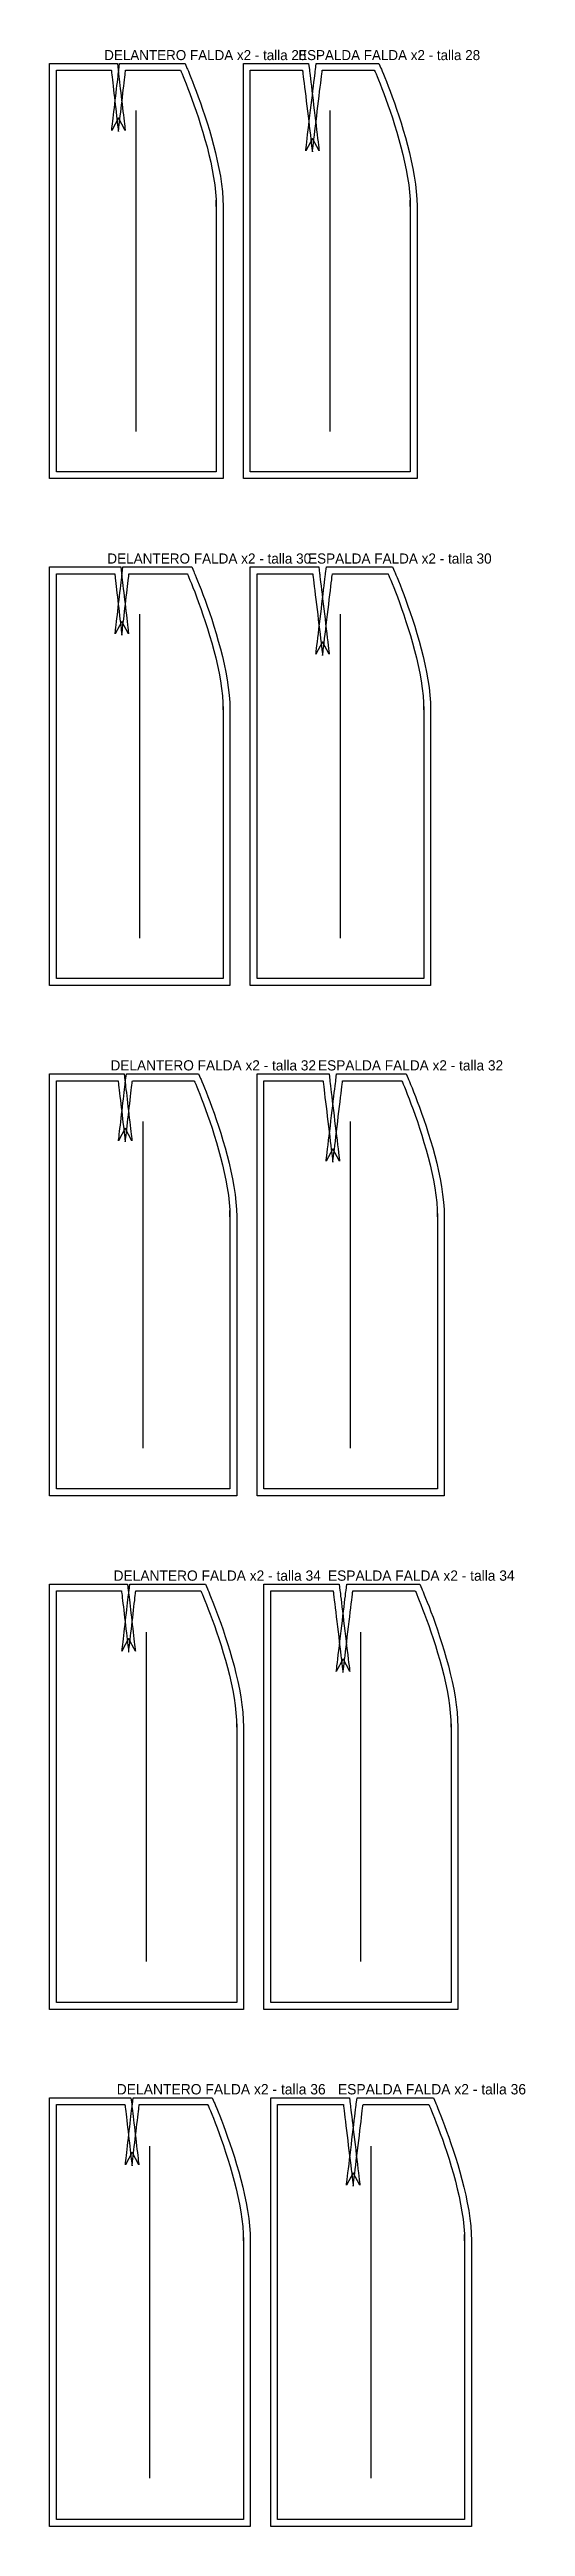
# Model space of a CAD drawing. Header units: centimetres. Extents: x -1 to 69, y -361 to 3.
import ezdxf

# ---------------------------------------------------------------- set-up
doc = ezdxf.new("R2010")
doc.units = ezdxf.units.CM
for name, color, linetype in [('15_SeamAllowance', 4, 'CONTINUOUS'), ('1_Boundary', 7, 'CONTINUOUS'), ('4_Notch', 1, 'CONTINUOUS'), ('5_Grainline', 3, 'CONTINUOUS'), ('8_Text', 7, 'CONTINUOUS')]:
    doc.layers.add(name, color=color, linetype=linetype)

msp = doc.modelspace()

# ---------------------------------------------------------------- texts
at = {"layer": '8_Text'}
for s, height, p in [('DELANTERO FALDA x2 - talla 28', 1.475, (7.03, 1.5)), ('ESPALDA FALDA x2 - talla 28', 1.475, (35.53, 1.5)), ('DELANTERO FALDA x2 - talla 30', 1.4875, (7.49, -72.5)), ('ESPALDA FALDA x2 - talla 30', 1.4875, (36.99, -72.5)), ('DELANTERO FALDA x2 - talla 32', 1.5, (7.95, -147)), ('ESPALDA FALDA x2 - talla 32', 1.5, (38.45, -147)), ('DELANTERO FALDA x2 - talla 34', 1.5125, (8.41, -222)), ('ESPALDA FALDA x2 - talla 34', 1.5125, (39.91, -222)), ('DELANTERO FALDA x2 - talla 36', 1.525, (8.87, -297.5)), ('ESPALDA FALDA x2 - talla 36', 1.525, (41.37, -297.5))]:
    msp.add_text(s, height=height, dxfattribs=at).set_placement(p)

# ---------------------------------------------------------------- linework, layer by layer
at = {"layer": '15_SeamAllowance'}
for points in [[(-1, 1), (0.0409, 1), (0.1589, 1), (0.347, 1), (0.5981, 1), (0.9054, 1), (1.2617, 1), (1.6601, 1), (2.0935, 1), (2.555, 1), (3.0375, 1), (3.534, 1), (4.0375, 1), (4.541, 1), (5.0375, 1), (5.52, 1), (5.9815, 1), (6.4149, 1), (6.8133, 1), (7.1696, 1), (7.4769, 1), (7.728, 1), (7.9161, 1), (8.0341, 1), (8.9651, 1), (9.0736, 0.0703), (9.0889, -0.0612), (9.1134, -0.2708), (9.146, -0.5508), (9.186, -0.8932), (9.2323, -1.2904), (9.2841, -1.7344), (9.3405, -2.2175), (9.4005, -2.7318), (9.4632, -3.2695), (9.5278, -3.8229), (9.5933, -4.3841), (9.6587, -4.9453), (9.7233, -5.4987), (9.786, -6.0365), (9.846, -6.5508), (9.9024, -7.0339), (9.9542, -7.4779), (10.0005, -7.875), (10.0405, -8.2175), (10.0731, -8.4974), (10.0976, -8.707), (10.1129, -8.8385), (9.125, -7), (8.1371, -8.8385), (8.1524, -8.707), (8.1769, -8.4974), (8.2095, -8.2175), (8.2495, -7.875), (8.2958, -7.4779), (8.3476, -7.0339), (8.404, -6.5508), (8.464, -6.0365), (8.5267, -5.4987), (8.5913, -4.9453), (8.6567, -4.3841), (8.7222, -3.8229), (8.7868, -3.2695), (8.8495, -2.7318), (8.9095, -2.2175), (8.9659, -1.7344), (9.0177, -1.2904), (9.064, -0.8932), (9.104, -0.5508), (9.1366, -0.2708), (9.1611, -0.0612), (9.1764, 0.0703), (9.2849, 1), (10.2159, 1), (10.3339, 1), (10.522, 1), (10.7731, 1), (11.0804, 1), (11.4367, 1), (11.8351, 1), (12.2685, 1), (12.73, 1), (13.2125, 1), (13.709, 1), (14.2125, 1), (14.716, 1), (15.2125, 1), (15.695, 1), (16.1565, 1), (16.5899, 1), (16.9883, 1), (17.3446, 1), (17.6519, 1), (17.903, 1), (18.0911, 1), (18.2091, 1), (18.9065, 1), (19.1951, 0.3341), (19.2739, 0.1498), (19.3984, -0.1461), (19.5642, -0.5466), (19.7665, -1.0448), (20.0009, -1.6338), (20.2627, -2.3066), (20.5475, -3.0564), (20.8507, -3.8764), (21.1678, -4.7596), (21.4941, -5.6992), (21.8252, -6.6884), (22.1566, -7.7205), (22.4836, -8.7885), (22.8016, -9.8858), (23.1062, -11.0057), (23.3928, -12.1415), (23.6568, -13.2867), (23.8934, -14.4348), (24.0981, -15.5794), (24.2662, -16.7143), (24.3926, -17.8335), (24.4725, -18.931), (24.5, -19.987), (24.5, -20.3123), (24.5, -20.9774), (24.5, -21.9629), (24.5, -23.2361), (24.5, -24.7645), (24.5, -26.5156), (24.5, -28.4568), (24.5, -30.5556), (24.5, -32.7793), (24.5, -35.0955), (24.5, -37.4716), (24.5, -39.875), (24.5, -42.2732), (24.5, -44.6337), (24.5, -46.9238), (24.5, -49.1111), (24.5, -51.163), (24.5, -53.0469), (24.5, -54.7303), (24.5, -56.1806), (24.5, -57.3652), (24.5, -58.2517), (24.5, -58.8075), (24.5, -60), (23.381, -60), (23.0376, -60), (22.4902, -60), (21.7593, -60), (20.8651, -60), (19.8281, -60), (18.6688, -60), (17.4074, -60), (16.0645, -60), (14.6603, -60), (13.2154, -60), (11.75, -60), (10.2846, -60), (8.8397, -60), (7.4355, -60), (6.0926, -60), (4.8312, -60), (3.6719, -60), (2.6349, -60), (1.7407, -60), (1.0098, -60), (0.4624, -60), (0.119, -60), (-1, -60), (-1, -58.7012), (-1, -57.8391), (-1, -56.4648), (-1, -54.6296), (-1, -52.3847), (-1, -49.7813), (-1, -46.8705), (-1, -43.7037), (-1, -40.332), (-1, -36.8067), (-1, -33.179), (-1, -29.5), (-1, -25.821), (-1, -22.1933), (-1, -18.668), (-1, -15.2963), (-1, -12.1295), (-1, -9.2188), (-1, -6.6153), (-1, -4.3704), (-1, -2.5352), (-1, -1.1609), (-1, -0.2988)], [(27.5, 1), (28.5389, 1), (28.6511, 1), (28.8301, 1), (29.069, 1), (29.3613, 1), (29.7002, 1), (30.0791, 1), (30.4914, 1), (30.9304, 1), (31.3894, 1), (31.8617, 1), (32.3406, 1), (32.8196, 1), (33.2919, 1), (33.7509, 1), (34.1898, 1), (34.6021, 1), (34.9811, 1), (35.32, 1), (35.6123, 1), (35.8512, 1), (36.0301, 1), (36.1424, 1), (37.0681, 1), (37.1814, 0.0587), (37.2025, -0.1167), (37.2361, -0.3962), (37.281, -0.7694), (37.336, -1.226), (37.3997, -1.7555), (37.4709, -2.3476), (37.5484, -2.9917), (37.6309, -3.6774), (37.7172, -4.3944), (37.8059, -5.1323), (37.896, -5.8805), (37.986, -6.6288), (38.0748, -7.3667), (38.161, -8.0837), (38.2435, -8.7694), (38.321, -9.4135), (38.3923, -10.0055), (38.456, -10.5351), (38.5109, -10.9917), (38.5558, -11.3649), (38.5894, -11.6444), (38.6105, -11.8198), (37.625, -10), (36.6395, -11.8198), (36.6606, -11.6444), (36.6942, -11.3649), (36.7391, -10.9917), (36.794, -10.5351), (36.8577, -10.0055), (36.929, -9.4135), (37.0065, -8.7694), (37.089, -8.0837), (37.1752, -7.3667), (37.264, -6.6288), (37.354, -5.8805), (37.4441, -5.1323), (37.5328, -4.3944), (37.6191, -3.6774), (37.7016, -2.9917), (37.7791, -2.3476), (37.8503, -1.7555), (37.914, -1.226), (37.969, -0.7694), (38.0139, -0.3962), (38.0475, -0.1167), (38.0686, 0.0587), (38.1819, 1), (39.1076, 1), (39.2199, 1), (39.3988, 1), (39.6377, 1), (39.93, 1), (40.2689, 1), (40.6479, 1), (41.0602, 1), (41.4991, 1), (41.9581, 1), (42.4304, 1), (42.9094, 1), (43.3883, 1), (43.8606, 1), (44.3196, 1), (44.7586, 1), (45.1709, 1), (45.5498, 1), (45.8887, 1), (46.181, 1), (46.4199, 1), (46.5989, 1), (46.7111, 1), (47.4065, 1), (47.6951, 0.3341), (47.7739, 0.1498), (47.8984, -0.1461), (48.0642, -0.5466), (48.2665, -1.0448), (48.5009, -1.6338), (48.7627, -2.3066), (49.0475, -3.0564), (49.3507, -3.8764), (49.6678, -4.7596), (49.9941, -5.6992), (50.3252, -6.6884), (50.6566, -7.7205), (50.9836, -8.7885), (51.3016, -9.8858), (51.6062, -11.0057), (51.8928, -12.1415), (52.1568, -13.2867), (52.3934, -14.4348), (52.5981, -15.5794), (52.7662, -16.7143), (52.8926, -17.8335), (52.9725, -18.931), (53, -19.987), (53, -20.3123), (53, -20.9774), (53, -21.9629), (53, -23.2361), (53, -24.7645), (53, -26.5156), (53, -28.4568), (53, -30.5556), (53, -32.7793), (53, -35.0955), (53, -37.4716), (53, -39.875), (53, -42.2732), (53, -44.6337), (53, -46.9238), (53, -49.1111), (53, -51.163), (53, -53.0469), (53, -54.7303), (53, -56.1806), (53, -57.3652), (53, -58.2517), (53, -58.8075), (53, -60), (51.881, -60), (51.5376, -60), (50.9902, -60), (50.2593, -60), (49.3651, -60), (48.3281, -60), (47.1688, -60), (45.9074, -60), (44.5645, -60), (43.1603, -60), (41.7154, -60), (40.25, -60), (38.7846, -60), (37.3397, -60), (35.9355, -60), (34.5926, -60), (33.3312, -60), (32.1719, -60), (31.1349, -60), (30.2407, -60), (29.5098, -60), (28.9624, -60), (28.619, -60), (27.5, -60), (27.5, -58.7012), (27.5, -57.8391), (27.5, -56.4648), (27.5, -54.6296), (27.5, -52.3847), (27.5, -49.7813), (27.5, -46.8705), (27.5, -43.7037), (27.5, -40.332), (27.5, -36.8067), (27.5, -33.179), (27.5, -29.5), (27.5, -25.821), (27.5, -22.1933), (27.5, -18.668), (27.5, -15.2963), (27.5, -12.1295), (27.5, -9.2188), (27.5, -6.6153), (27.5, -4.3704), (27.5, -2.5352), (27.5, -1.1609), (27.5, -0.2988)], [(-1, -73), (0.0434, -73), (0.1687, -73), (0.3685, -73), (0.6352, -73), (0.9615, -73), (1.3398, -73), (1.7629, -73), (2.2231, -73), (2.7132, -73), (3.2255, -73), (3.7528, -73), (4.2875, -73), (4.8222, -73), (5.3495, -73), (5.8618, -73), (6.3519, -73), (6.8121, -73), (7.2352, -73), (7.6135, -73), (7.9398, -73), (8.2065, -73), (8.4063, -73), (8.5316, -73), (9.4651, -73), (9.5736, -73.9297), (9.5889, -74.0612), (9.6134, -74.2708), (9.646, -74.5508), (9.686, -74.8932), (9.7323, -75.2904), (9.7841, -75.7344), (9.8405, -76.2175), (9.9005, -76.7318), (9.9632, -77.2695), (10.0278, -77.8229), (10.0933, -78.3841), (10.1587, -78.9453), (10.2233, -79.4987), (10.286, -80.0365), (10.346, -80.5508), (10.4024, -81.0339), (10.4542, -81.4779), (10.5005, -81.875), (10.5405, -82.2175), (10.5731, -82.4974), (10.5976, -82.707), (10.6129, -82.8385), (9.625, -81), (8.6371, -82.8385), (8.6524, -82.707), (8.6769, -82.4974), (8.7095, -82.2175), (8.7495, -81.875), (8.7958, -81.4779), (8.8476, -81.0339), (8.904, -80.5508), (8.964, -80.0365), (9.0267, -79.4987), (9.0913, -78.9453), (9.1567, -78.3841), (9.2222, -77.8229), (9.2868, -77.2695), (9.3495, -76.7318), (9.4095, -76.2175), (9.4659, -75.7344), (9.5177, -75.2904), (9.564, -74.8932), (9.604, -74.5508), (9.6366, -74.2708), (9.6611, -74.0612), (9.6764, -73.9297), (9.7849, -73), (10.7184, -73), (10.8437, -73), (11.0435, -73), (11.3102, -73), (11.6365, -73), (12.0148, -73), (12.4379, -73), (12.8981, -73), (13.3882, -73), (13.9005, -73), (14.4278, -73), (14.9625, -73), (15.4972, -73), (16.0245, -73), (16.5368, -73), (17.0269, -73), (17.4871, -73), (17.9102, -73), (18.2885, -73), (18.6148, -73), (18.8815, -73), (19.0813, -73), (19.2066, -73), (19.9065, -73), (20.1951, -73.6659), (20.2739, -73.8502), (20.3984, -74.1461), (20.5642, -74.5466), (20.7665, -75.0448), (21.0009, -75.6338), (21.2627, -76.3066), (21.5475, -77.0564), (21.8507, -77.8764), (22.1678, -78.7596), (22.4941, -79.6992), (22.8252, -80.6884), (23.1566, -81.7205), (23.4836, -82.7885), (23.8016, -83.8858), (24.1062, -85.0057), (24.3928, -86.1415), (24.6568, -87.2867), (24.8934, -88.4348), (25.0981, -89.5794), (25.2662, -90.7143), (25.3926, -91.8335), (25.4725, -92.931), (25.5, -93.987), (25.5, -94.3148), (25.5, -94.9873), (25.5, -95.9844), (25.5, -97.2731), (25.5, -98.8206), (25.5, -100.5938), (25.5, -102.5596), (25.5, -104.6852), (25.5, -106.9375), (25.5, -109.2836), (25.5, -111.6904), (25.5, -114.125), (25.5, -116.5544), (25.5, -118.9456), (25.5, -121.2656), (25.5, -123.4815), (25.5, -125.5602), (25.5, -127.4688), (25.5, -129.1742), (25.5, -130.6435), (25.5, -131.8438), (25.5, -132.7419), (25.5, -133.305), (25.5, -134.5), (24.3759, -134.5), (24.0179, -134.5), (23.4473, -134.5), (22.6852, -134.5), (21.753, -134.5), (20.6719, -134.5), (19.4632, -134.5), (18.1481, -134.5), (16.748, -134.5), (15.2841, -134.5), (13.7777, -134.5), (12.25, -134.5), (10.7223, -134.5), (9.2159, -134.5), (7.752, -134.5), (6.3519, -134.5), (5.0368, -134.5), (3.8281, -134.5), (2.747, -134.5), (1.8148, -134.5), (1.0527, -134.5), (0.4821, -134.5), (0.1241, -134.5), (-1, -134.5), (-1, -133.1987), (-1, -132.3293), (-1, -130.9434), (-1, -129.0926), (-1, -126.8286), (-1, -124.2031), (-1, -121.2677), (-1, -118.0741), (-1, -114.6738), (-1, -111.1186), (-1, -107.4601), (-1, -103.75), (-1, -100.0399), (-1, -96.3814), (-1, -92.8262), (-1, -89.4259), (-1, -86.2323), (-1, -83.2969), (-1, -80.6714), (-1, -78.4074), (-1, -76.5566), (-1, -75.1707), (-1, -74.3013)], [(28.5, -73), (29.5414, -73), (29.661, -73), (29.8515, -73), (30.106, -73), (30.4173, -73), (30.7783, -73), (31.1819, -73), (31.6211, -73), (32.0886, -73), (32.5774, -73), (33.0805, -73), (33.5906, -73), (34.1008, -73), (34.6038, -73), (35.0927, -73), (35.5602, -73), (35.9993, -73), (36.4029, -73), (36.7639, -73), (37.0752, -73), (37.3297, -73), (37.5203, -73), (37.6398, -73), (38.5681, -73), (38.6814, -73.9413), (38.7025, -74.1167), (38.7361, -74.3962), (38.781, -74.7694), (38.836, -75.226), (38.8997, -75.7555), (38.9709, -76.3476), (39.0484, -76.9917), (39.1309, -77.6774), (39.2172, -78.3944), (39.3059, -79.1323), (39.396, -79.8805), (39.486, -80.6288), (39.5748, -81.3667), (39.661, -82.0837), (39.7435, -82.7694), (39.821, -83.4135), (39.8923, -84.0055), (39.956, -84.5351), (40.0109, -84.9917), (40.0558, -85.3649), (40.0894, -85.6444), (40.1105, -85.8198), (39.125, -84), (38.1395, -85.8198), (38.1606, -85.6444), (38.1942, -85.3649), (38.2391, -84.9917), (38.294, -84.5351), (38.3577, -84.0055), (38.429, -83.4135), (38.5065, -82.7694), (38.589, -82.0837), (38.6752, -81.3667), (38.764, -80.6288), (38.854, -79.8805), (38.9441, -79.1323), (39.0328, -78.3944), (39.1191, -77.6774), (39.2016, -76.9917), (39.2791, -76.3476), (39.3503, -75.7555), (39.414, -75.226), (39.469, -74.7694), (39.5139, -74.3962), (39.5475, -74.1167), (39.5686, -73.9413), (39.6819, -73), (40.6102, -73), (40.7297, -73), (40.9203, -73), (41.1748, -73), (41.4861, -73), (41.8471, -73), (42.2507, -73), (42.6898, -73), (43.1573, -73), (43.6462, -73), (44.1492, -73), (44.6594, -73), (45.1695, -73), (45.6726, -73), (46.1614, -73), (46.6289, -73), (47.0681, -73), (47.4717, -73), (47.8327, -73), (48.144, -73), (48.3985, -73), (48.589, -73), (48.7086, -73), (49.4065, -73), (49.6951, -73.6659), (49.7739, -73.8502), (49.8984, -74.1461), (50.0642, -74.5466), (50.2665, -75.0448), (50.5009, -75.6338), (50.7627, -76.3066), (51.0475, -77.0564), (51.3507, -77.8764), (51.6678, -78.7596), (51.9941, -79.6992), (52.3252, -80.6884), (52.6566, -81.7205), (52.9836, -82.7885), (53.3016, -83.8858), (53.6062, -85.0057), (53.8928, -86.1415), (54.1568, -87.2867), (54.3934, -88.4348), (54.5981, -89.5794), (54.7662, -90.7143), (54.8926, -91.8335), (54.9725, -92.931), (55, -93.987), (55, -94.3148), (55, -94.9873), (55, -95.9844), (55, -97.2731), (55, -98.8206), (55, -100.5938), (55, -102.5596), (55, -104.6852), (55, -106.9375), (55, -109.2836), (55, -111.6904), (55, -114.125), (55, -116.5544), (55, -118.9456), (55, -121.2656), (55, -123.4815), (55, -125.5602), (55, -127.4688), (55, -129.1742), (55, -130.6435), (55, -131.8438), (55, -132.7419), (55, -133.305), (55, -134.5), (53.8759, -134.5), (53.5179, -134.5), (52.9473, -134.5), (52.1852, -134.5), (51.253, -134.5), (50.1719, -134.5), (48.9632, -134.5), (47.6481, -134.5), (46.248, -134.5), (44.7841, -134.5), (43.2777, -134.5), (41.75, -134.5), (40.2223, -134.5), (38.7159, -134.5), (37.252, -134.5), (35.8519, -134.5), (34.5368, -134.5), (33.3281, -134.5), (32.247, -134.5), (31.3148, -134.5), (30.5527, -134.5), (29.9821, -134.5), (29.6241, -134.5), (28.5, -134.5), (28.5, -133.1987), (28.5, -132.3293), (28.5, -130.9434), (28.5, -129.0926), (28.5, -126.8286), (28.5, -124.2031), (28.5, -121.2677), (28.5, -118.0741), (28.5, -114.6738), (28.5, -111.1186), (28.5, -107.4601), (28.5, -103.75), (28.5, -100.0399), (28.5, -96.3814), (28.5, -92.8262), (28.5, -89.4259), (28.5, -86.2323), (28.5, -83.2969), (28.5, -80.6714), (28.5, -78.4074), (28.5, -76.5566), (28.5, -75.1707), (28.5, -74.3013)], [(-1, -147.5), (0.046, -147.5), (0.1786, -147.5), (0.3899, -147.5), (0.6722, -147.5), (1.0175, -147.5), (1.418, -147.5), (1.8657, -147.5), (2.3528, -147.5), (2.8714, -147.5), (3.4136, -147.5), (3.9716, -147.5), (4.5375, -147.5), (5.1034, -147.5), (5.6614, -147.5), (6.2036, -147.5), (6.7222, -147.5), (7.2093, -147.5), (7.657, -147.5), (8.0575, -147.5), (8.4028, -147.5), (8.6851, -147.5), (8.8964, -147.5), (9.029, -147.5), (9.9651, -147.5), (10.0736, -148.4297), (10.0889, -148.5612), (10.1134, -148.7708), (10.146, -149.0508), (10.186, -149.3932), (10.2323, -149.7904), (10.2841, -150.2344), (10.3405, -150.7175), (10.4005, -151.2318), (10.4632, -151.7695), (10.5278, -152.3229), (10.5933, -152.8841), (10.6587, -153.4453), (10.7233, -153.9987), (10.786, -154.5365), (10.846, -155.0508), (10.9024, -155.5339), (10.9542, -155.9779), (11.0005, -156.375), (11.0405, -156.7175), (11.0731, -156.9974), (11.0976, -157.207), (11.1129, -157.3385), (10.125, -155.5), (9.1371, -157.3385), (9.1524, -157.207), (9.1769, -156.9974), (9.2095, -156.7175), (9.2495, -156.375), (9.2958, -155.9779), (9.3476, -155.5339), (9.404, -155.0508), (9.464, -154.5365), (9.5267, -153.9987), (9.5913, -153.4453), (9.6567, -152.8841), (9.7222, -152.3229), (9.7868, -151.7695), (9.8495, -151.2318), (9.9095, -150.7175), (9.9659, -150.2344), (10.0177, -149.7904), (10.064, -149.3932), (10.104, -149.0508), (10.1366, -148.7708), (10.1611, -148.5612), (10.1764, -148.4297), (10.2849, -147.5), (11.221, -147.5), (11.3536, -147.5), (11.5649, -147.5), (11.8472, -147.5), (12.1925, -147.5), (12.593, -147.5), (13.0407, -147.5), (13.5278, -147.5), (14.0464, -147.5), (14.5886, -147.5), (15.1466, -147.5), (15.7125, -147.5), (16.2784, -147.5), (16.8364, -147.5), (17.3786, -147.5), (17.8972, -147.5), (18.3843, -147.5), (18.832, -147.5), (19.2325, -147.5), (19.5778, -147.5), (19.8601, -147.5), (20.0714, -147.5), (20.204, -147.5), (20.9065, -147.5), (21.1951, -148.1659), (21.2739, -148.3502), (21.3984, -148.6461), (21.5642, -149.0466), (21.7665, -149.5448), (22.0009, -150.1338), (22.2627, -150.8066), (22.5475, -151.5564), (22.8507, -152.3764), (23.1678, -153.2596), (23.4941, -154.1992), (23.8252, -155.1884), (24.1566, -156.2205), (24.4836, -157.2885), (24.8016, -158.3858), (25.1062, -159.5057), (25.3928, -160.6415), (25.6568, -161.7867), (25.8934, -162.9348), (26.0981, -164.0794), (26.2662, -165.2143), (26.3926, -166.3335), (26.4725, -167.431), (26.5, -168.487), (26.5, -168.8173), (26.5, -169.4971), (26.5, -170.5059), (26.5, -171.8102), (26.5, -173.3767), (26.5, -175.1719), (26.5, -177.1624), (26.5, -179.3148), (26.5, -181.5957), (26.5, -183.9716), (26.5, -186.4092), (26.5, -188.875), (26.5, -191.3356), (26.5, -193.7575), (26.5, -196.1074), (26.5, -198.3519), (26.5, -200.4574), (26.5, -202.3906), (26.5, -204.1181), (26.5, -205.6065), (26.5, -206.8223), (26.5, -207.7321), (26.5, -208.3024), (26.5, -209.5), (25.3709, -209.5), (24.9983, -209.5), (24.4043, -209.5), (23.6111, -209.5), (22.6408, -209.5), (21.5156, -209.5), (20.2576, -209.5), (18.8889, -209.5), (17.4316, -209.5), (15.908, -209.5), (14.3401, -209.5), (12.75, -209.5), (11.1599, -209.5), (9.592, -209.5), (8.0684, -209.5), (6.6111, -209.5), (5.2424, -209.5), (3.9844, -209.5), (2.8592, -209.5), (1.8889, -209.5), (1.0957, -209.5), (0.5017, -209.5), (0.1291, -209.5), (-1, -209.5), (-1, -208.1962), (-1, -207.3194), (-1, -205.9219), (-1, -204.0556), (-1, -201.7726), (-1, -199.125), (-1, -196.1649), (-1, -192.9444), (-1, -189.5156), (-1, -185.9306), (-1, -182.2413), (-1, -178.5), (-1, -174.7587), (-1, -171.0694), (-1, -167.4844), (-1, -164.0556), (-1, -160.8351), (-1, -157.875), (-1, -155.2274), (-1, -152.9444), (-1, -151.0781), (-1, -149.6806), (-1, -148.8038)], [(29.5, -147.5), (30.544, -147.5), (30.6708, -147.5), (30.873, -147.5), (31.1431, -147.5), (31.4734, -147.5), (31.8564, -147.5), (32.2847, -147.5), (32.7507, -147.5), (33.2468, -147.5), (33.7655, -147.5), (34.2993, -147.5), (34.8406, -147.5), (35.3819, -147.5), (35.9157, -147.5), (36.4344, -147.5), (36.9306, -147.5), (37.3965, -147.5), (37.8248, -147.5), (38.2079, -147.5), (38.5382, -147.5), (38.8082, -147.5), (39.0104, -147.5), (39.1373, -147.5), (40.0681, -147.5), (40.1814, -148.4413), (40.2025, -148.6167), (40.2361, -148.8962), (40.281, -149.2694), (40.336, -149.726), (40.3997, -150.2555), (40.4709, -150.8476), (40.5484, -151.4917), (40.6309, -152.1774), (40.7172, -152.8944), (40.8059, -153.6323), (40.896, -154.3805), (40.986, -155.1288), (41.0748, -155.8667), (41.161, -156.5837), (41.2435, -157.2694), (41.321, -157.9135), (41.3923, -158.5055), (41.456, -159.0351), (41.5109, -159.4917), (41.5558, -159.8649), (41.5894, -160.1444), (41.6105, -160.3198), (40.625, -158.5), (39.6395, -160.3198), (39.6606, -160.1444), (39.6942, -159.8649), (39.7391, -159.4917), (39.794, -159.0351), (39.8577, -158.5055), (39.929, -157.9135), (40.0065, -157.2694), (40.089, -156.5837), (40.1752, -155.8667), (40.264, -155.1288), (40.354, -154.3805), (40.4441, -153.6323), (40.5328, -152.8944), (40.6191, -152.1774), (40.7016, -151.4917), (40.7791, -150.8476), (40.8503, -150.2555), (40.914, -149.726), (40.969, -149.2694), (41.0139, -148.8962), (41.0475, -148.6167), (41.0686, -148.4413), (41.1819, -147.5), (42.1127, -147.5), (42.2396, -147.5), (42.4418, -147.5), (42.7118, -147.5), (43.0421, -147.5), (43.4252, -147.5), (43.8535, -147.5), (44.3194, -147.5), (44.8156, -147.5), (45.3343, -147.5), (45.8681, -147.5), (46.4094, -147.5), (46.9507, -147.5), (47.4845, -147.5), (48.0032, -147.5), (48.4993, -147.5), (48.9653, -147.5), (49.3936, -147.5), (49.7766, -147.5), (50.1069, -147.5), (50.377, -147.5), (50.5792, -147.5), (50.706, -147.5), (51.4065, -147.5), (51.6951, -148.1659), (51.7739, -148.3502), (51.8984, -148.6461), (52.0642, -149.0466), (52.2665, -149.5448), (52.5009, -150.1338), (52.7627, -150.8066), (53.0475, -151.5564), (53.3507, -152.3764), (53.6678, -153.2596), (53.9941, -154.1992), (54.3252, -155.1884), (54.6566, -156.2205), (54.9836, -157.2885), (55.3016, -158.3858), (55.6062, -159.5057), (55.8928, -160.6415), (56.1568, -161.7867), (56.3934, -162.9348), (56.5981, -164.0794), (56.7662, -165.2143), (56.8926, -166.3335), (56.9725, -167.431), (57, -168.487), (57, -168.8173), (57, -169.4971), (57, -170.5059), (57, -171.8102), (57, -173.3767), (57, -175.1719), (57, -177.1624), (57, -179.3148), (57, -181.5957), (57, -183.9716), (57, -186.4092), (57, -188.875), (57, -191.3356), (57, -193.7575), (57, -196.1074), (57, -198.3519), (57, -200.4574), (57, -202.3906), (57, -204.1181), (57, -205.6065), (57, -206.8223), (57, -207.7321), (57, -208.3024), (57, -209.5), (55.8709, -209.5), (55.4983, -209.5), (54.9043, -209.5), (54.1111, -209.5), (53.1408, -209.5), (52.0156, -209.5), (50.7576, -209.5), (49.3889, -209.5), (47.9316, -209.5), (46.408, -209.5), (44.8401, -209.5), (43.25, -209.5), (41.6599, -209.5), (40.092, -209.5), (38.5684, -209.5), (37.1111, -209.5), (35.7424, -209.5), (34.4844, -209.5), (33.3592, -209.5), (32.3889, -209.5), (31.5957, -209.5), (31.0017, -209.5), (30.6291, -209.5), (29.5, -209.5), (29.5, -208.1962), (29.5, -207.3194), (29.5, -205.9219), (29.5, -204.0556), (29.5, -201.7726), (29.5, -199.125), (29.5, -196.1649), (29.5, -192.9444), (29.5, -189.5156), (29.5, -185.9306), (29.5, -182.2413), (29.5, -178.5), (29.5, -174.7587), (29.5, -171.0694), (29.5, -167.4844), (29.5, -164.0556), (29.5, -160.8351), (29.5, -157.875), (29.5, -155.2274), (29.5, -152.9444), (29.5, -151.0781), (29.5, -149.6806), (29.5, -148.8038)], [(-1, -222.5), (0.0485, -222.5), (0.1884, -222.5), (0.4114, -222.5), (0.7093, -222.5), (1.0736, -222.5), (1.4961, -222.5), (1.9685, -222.5), (2.4824, -222.5), (3.0296, -222.5), (3.6017, -222.5), (4.1904, -222.5), (4.7875, -222.5), (5.3846, -222.5), (5.9733, -222.5), (6.5454, -222.5), (7.0926, -222.5), (7.6065, -222.5), (8.0789, -222.5), (8.5014, -222.5), (8.8657, -222.5), (9.1636, -222.5), (9.3866, -222.5), (9.5265, -222.5), (10.4651, -222.5), (10.5736, -223.4297), (10.5889, -223.5612), (10.6134, -223.7708), (10.646, -224.0508), (10.686, -224.3932), (10.7323, -224.7904), (10.7841, -225.2344), (10.8405, -225.7175), (10.9005, -226.2318), (10.9632, -226.7695), (11.0278, -227.3229), (11.0933, -227.8841), (11.1587, -228.4453), (11.2233, -228.9987), (11.286, -229.5365), (11.346, -230.0508), (11.4024, -230.5339), (11.4542, -230.9779), (11.5005, -231.375), (11.5405, -231.7175), (11.5731, -231.9974), (11.5976, -232.207), (11.6129, -232.3385), (10.625, -230.5), (9.6371, -232.3385), (9.6524, -232.207), (9.6769, -231.9974), (9.7095, -231.7175), (9.7495, -231.375), (9.7958, -230.9779), (9.8476, -230.5339), (9.904, -230.0508), (9.964, -229.5365), (10.0267, -228.9987), (10.0913, -228.4453), (10.1567, -227.8841), (10.2222, -227.3229), (10.2868, -226.7695), (10.3495, -226.2318), (10.4095, -225.7175), (10.4659, -225.2344), (10.5177, -224.7904), (10.564, -224.3932), (10.604, -224.0508), (10.6366, -223.7708), (10.6611, -223.5612), (10.6764, -223.4297), (10.7849, -222.5), (11.7235, -222.5), (11.8634, -222.5), (12.0864, -222.5), (12.3843, -222.5), (12.7486, -222.5), (13.1711, -222.5), (13.6435, -222.5), (14.1574, -222.5), (14.7046, -222.5), (15.2767, -222.5), (15.8654, -222.5), (16.4625, -222.5), (17.0596, -222.5), (17.6483, -222.5), (18.2204, -222.5), (18.7676, -222.5), (19.2815, -222.5), (19.7539, -222.5), (20.1764, -222.5), (20.5407, -222.5), (20.8386, -222.5), (21.0616, -222.5), (21.2015, -222.5), (21.9065, -222.5), (22.1951, -223.1659), (22.2739, -223.3502), (22.3984, -223.6461), (22.5642, -224.0466), (22.7665, -224.5448), (23.0009, -225.1338), (23.2627, -225.8066), (23.5475, -226.5564), (23.8507, -227.3764), (24.1678, -228.2596), (24.4941, -229.1992), (24.8252, -230.1884), (25.1566, -231.2205), (25.4836, -232.2885), (25.8016, -233.3858), (26.1062, -234.5057), (26.3928, -235.6415), (26.6568, -236.7867), (26.8934, -237.9348), (27.0981, -239.0794), (27.2662, -240.2143), (27.3926, -241.3335), (27.4725, -242.431), (27.5, -243.487), (27.5, -243.8199), (27.5, -244.5069), (27.5, -245.5273), (27.5, -246.8472), (27.5, -248.4327), (27.5, -250.25), (27.5, -252.2652), (27.5, -254.4444), (27.5, -256.7539), (27.5, -259.1597), (27.5, -261.628), (27.5, -264.125), (27.5, -266.6168), (27.5, -269.0694), (27.5, -271.4492), (27.5, -273.7222), (27.5, -275.8546), (27.5, -277.8125), (27.5, -279.5621), (27.5, -281.0694), (27.5, -282.3008), (27.5, -283.2222), (27.5, -283.7999), (27.5, -285), (26.3658, -285), (25.9786, -285), (25.3613, -285), (24.537, -285), (23.5287, -285), (22.3594, -285), (21.052, -285), (19.6296, -285), (18.1152, -285), (16.5318, -285), (14.9024, -285), (13.25, -285), (11.5976, -285), (9.9682, -285), (8.3848, -285), (6.8704, -285), (5.448, -285), (4.1406, -285), (2.9713, -285), (1.963, -285), (1.1387, -285), (0.5214, -285), (0.1342, -285), (-1, -285), (-1, -283.6936), (-1, -282.8096), (-1, -281.4004), (-1, -279.5185), (-1, -277.2165), (-1, -274.5469), (-1, -271.5621), (-1, -268.3148), (-1, -264.8574), (-1, -261.2425), (-1, -257.5225), (-1, -253.75), (-1, -249.9775), (-1, -246.2575), (-1, -242.6426), (-1, -239.1852), (-1, -235.9379), (-1, -232.9531), (-1, -230.2835), (-1, -227.9815), (-1, -226.0996), (-1, -224.6904), (-1, -223.8064)], [(30.5, -222.5), (31.5465, -222.5), (31.6806, -222.5), (31.8945, -222.5), (32.1801, -222.5), (32.5294, -222.5), (32.9346, -222.5), (33.3875, -222.5), (33.8803, -222.5), (34.405, -222.5), (34.9536, -222.5), (35.5181, -222.5), (36.0906, -222.5), (36.6631, -222.5), (37.2277, -222.5), (37.7762, -222.5), (38.3009, -222.5), (38.7937, -222.5), (39.2467, -222.5), (39.6518, -222.5), (40.0012, -222.5), (40.2867, -222.5), (40.5006, -222.5), (40.6348, -222.5), (41.5681, -222.5), (41.6814, -223.4413), (41.7025, -223.6167), (41.7361, -223.8962), (41.781, -224.2694), (41.836, -224.726), (41.8997, -225.2555), (41.9709, -225.8476), (42.0484, -226.4917), (42.1309, -227.1774), (42.2172, -227.8944), (42.3059, -228.6323), (42.396, -229.3805), (42.486, -230.1288), (42.5748, -230.8667), (42.661, -231.5837), (42.7435, -232.2694), (42.821, -232.9135), (42.8923, -233.5055), (42.956, -234.0351), (43.0109, -234.4917), (43.0558, -234.8649), (43.0894, -235.1444), (43.1105, -235.3198), (42.125, -233.5), (41.1395, -235.3198), (41.1606, -235.1444), (41.1942, -234.8649), (41.2391, -234.4917), (41.294, -234.0351), (41.3577, -233.5055), (41.429, -232.9135), (41.5065, -232.2694), (41.589, -231.5837), (41.6752, -230.8667), (41.764, -230.1288), (41.854, -229.3805), (41.9441, -228.6323), (42.0328, -227.8944), (42.1191, -227.1774), (42.2016, -226.4917), (42.2791, -225.8476), (42.3503, -225.2555), (42.414, -224.726), (42.469, -224.2694), (42.5139, -223.8962), (42.5475, -223.6167), (42.5686, -223.4413), (42.6819, -222.5), (43.6152, -222.5), (43.7494, -222.5), (43.9633, -222.5), (44.2488, -222.5), (44.5982, -222.5), (45.0033, -222.5), (45.4563, -222.5), (45.9491, -222.5), (46.4738, -222.5), (47.0223, -222.5), (47.5869, -222.5), (48.1594, -222.5), (48.7319, -222.5), (49.2964, -222.5), (49.845, -222.5), (50.3697, -222.5), (50.8625, -222.5), (51.3154, -222.5), (51.7206, -222.5), (52.0699, -222.5), (52.3555, -222.5), (52.5694, -222.5), (52.7035, -222.5), (53.4065, -222.5), (53.6951, -223.1659), (53.7739, -223.3502), (53.8984, -223.6461), (54.0642, -224.0466), (54.2665, -224.5448), (54.5009, -225.1338), (54.7627, -225.8066), (55.0475, -226.5564), (55.3507, -227.3764), (55.6678, -228.2596), (55.9941, -229.1992), (56.3252, -230.1884), (56.6566, -231.2205), (56.9836, -232.2885), (57.3016, -233.3858), (57.6062, -234.5057), (57.8928, -235.6415), (58.1568, -236.7867), (58.3934, -237.9348), (58.5981, -239.0794), (58.7662, -240.2143), (58.8926, -241.3335), (58.9725, -242.431), (59, -243.487), (59, -243.8199), (59, -244.5069), (59, -245.5273), (59, -246.8472), (59, -248.4327), (59, -250.25), (59, -252.2652), (59, -254.4444), (59, -256.7539), (59, -259.1597), (59, -261.628), (59, -264.125), (59, -266.6168), (59, -269.0694), (59, -271.4492), (59, -273.7222), (59, -275.8546), (59, -277.8125), (59, -279.5621), (59, -281.0694), (59, -282.3008), (59, -283.2222), (59, -283.7999), (59, -285), (57.8658, -285), (57.4786, -285), (56.8613, -285), (56.037, -285), (55.0287, -285), (53.8594, -285), (52.552, -285), (51.1296, -285), (49.6152, -285), (48.0318, -285), (46.4024, -285), (44.75, -285), (43.0976, -285), (41.4682, -285), (39.8848, -285), (38.3704, -285), (36.948, -285), (35.6406, -285), (34.4713, -285), (33.463, -285), (32.6387, -285), (32.0214, -285), (31.6342, -285), (30.5, -285), (30.5, -283.6936), (30.5, -282.8096), (30.5, -281.4004), (30.5, -279.5185), (30.5, -277.2165), (30.5, -274.5469), (30.5, -271.5621), (30.5, -268.3148), (30.5, -264.8574), (30.5, -261.2425), (30.5, -257.5225), (30.5, -253.75), (30.5, -249.9775), (30.5, -246.2575), (30.5, -242.6426), (30.5, -239.1852), (30.5, -235.9379), (30.5, -232.9531), (30.5, -230.2835), (30.5, -227.9815), (30.5, -226.0996), (30.5, -224.6904), (30.5, -223.8064)], [(-1, -298), (0.051, -298), (0.1982, -298), (0.4329, -298), (0.7463, -298), (1.1296, -298), (1.5742, -298), (2.0713, -298), (2.612, -298), (3.1878, -298), (3.7898, -298), (4.4093, -298), (5.0375, -298), (5.6657, -298), (6.2852, -298), (6.8872, -298), (7.463, -298), (8.0037, -298), (8.5008, -298), (8.9454, -298), (9.3287, -298), (9.6421, -298), (9.8768, -298), (10.024, -298), (10.9651, -298), (11.0736, -298.9297), (11.0889, -299.0612), (11.1134, -299.2708), (11.146, -299.5508), (11.186, -299.8932), (11.2323, -300.2904), (11.2841, -300.7344), (11.3405, -301.2175), (11.4005, -301.7318), (11.4632, -302.2695), (11.5278, -302.8229), (11.5933, -303.3841), (11.6587, -303.9453), (11.7233, -304.4987), (11.786, -305.0365), (11.846, -305.5508), (11.9024, -306.0339), (11.9542, -306.4779), (12.0005, -306.875), (12.0405, -307.2175), (12.0731, -307.4974), (12.0976, -307.707), (12.1129, -307.8385), (11.125, -306), (10.1371, -307.8385), (10.1524, -307.707), (10.1769, -307.4974), (10.2095, -307.2175), (10.2495, -306.875), (10.2958, -306.4779), (10.3476, -306.0339), (10.404, -305.5508), (10.464, -305.0365), (10.5267, -304.4987), (10.5913, -303.9453), (10.6567, -303.3841), (10.7222, -302.8229), (10.7868, -302.2695), (10.8495, -301.7318), (10.9095, -301.2175), (10.9659, -300.7344), (11.0177, -300.2904), (11.064, -299.8932), (11.104, -299.5508), (11.1366, -299.2708), (11.1611, -299.0612), (11.1764, -298.9297), (11.2849, -298), (12.226, -298), (12.3732, -298), (12.6079, -298), (12.9213, -298), (13.3046, -298), (13.7492, -298), (14.2463, -298), (14.787, -298), (15.3628, -298), (15.9648, -298), (16.5843, -298), (17.2125, -298), (17.8407, -298), (18.4602, -298), (19.0622, -298), (19.638, -298), (20.1787, -298), (20.6758, -298), (21.1204, -298), (21.5037, -298), (21.8171, -298), (22.0518, -298), (22.199, -298), (22.9065, -298), (23.1951, -298.6659), (23.2739, -298.8502), (23.3984, -299.1461), (23.5642, -299.5466), (23.7665, -300.0448), (24.0009, -300.6338), (24.2627, -301.3066), (24.5475, -302.0564), (24.8507, -302.8764), (25.1678, -303.7596), (25.4941, -304.6992), (25.8252, -305.6884), (26.1566, -306.7205), (26.4836, -307.7885), (26.8016, -308.8858), (27.1062, -310.0057), (27.3928, -311.1415), (27.6568, -312.2867), (27.8934, -313.4348), (28.0981, -314.5794), (28.2662, -315.7143), (28.3926, -316.8335), (28.4725, -317.931), (28.5, -318.987), (28.5, -319.3224), (28.5, -320.0168), (28.5, -321.0488), (28.5, -322.3843), (28.5, -323.9888), (28.5, -325.8281), (28.5, -327.868), (28.5, -330.0741), (28.5, -332.4121), (28.5, -334.8478), (28.5, -337.3469), (28.5, -339.875), (28.5, -342.3979), (28.5, -344.8814), (28.5, -347.291), (28.5, -349.5926), (28.5, -351.7518), (28.5, -353.7344), (28.5, -355.506), (28.5, -357.0324), (28.5, -358.2793), (28.5, -359.2124), (28.5, -359.7974), (28.5, -361), (27.3607, -361), (26.9589, -361), (26.3184, -361), (25.463, -361), (24.4166, -361), (23.2031, -361), (21.8464, -361), (20.3704, -361), (18.7988, -361), (17.1557, -361), (15.4648, -361), (13.75, -361), (12.0352, -361), (10.3443, -361), (8.7012, -361), (7.1296, -361), (5.6536, -361), (4.2969, -361), (3.0834, -361), (2.037, -361), (1.1816, -361), (0.5411, -361), (0.1393, -361), (-1, -361), (-1, -359.6911), (-1, -358.7998), (-1, -357.3789), (-1, -355.4815), (-1, -353.1604), (-1, -350.4688), (-1, -347.4593), (-1, -344.1852), (-1, -340.6992), (-1, -337.0544), (-1, -333.3037), (-1, -329.5), (-1, -325.6963), (-1, -321.9456), (-1, -318.3008), (-1, -314.8148), (-1, -311.5407), (-1, -308.5313), (-1, -305.8396), (-1, -303.5185), (-1, -301.6211), (-1, -300.2002), (-1, -299.3089)], [(31.5, -298), (32.549, -298), (32.6905, -298), (32.916, -298), (33.2171, -298), (33.5855, -298), (34.0127, -298), (34.4903, -298), (35.01, -298), (35.5632, -298), (36.1417, -298), (36.7369, -298), (37.3406, -298), (37.9443, -298), (38.5396, -298), (39.118, -298), (39.6713, -298), (40.1909, -298), (40.6686, -298), (41.0958, -298), (41.4641, -298), (41.7653, -298), (41.9908, -298), (42.1322, -298), (43.0681, -298), (43.1814, -298.9413), (43.2025, -299.1167), (43.2361, -299.3962), (43.281, -299.7694), (43.336, -300.226), (43.3997, -300.7555), (43.4709, -301.3476), (43.5484, -301.9917), (43.6309, -302.6774), (43.7172, -303.3944), (43.8059, -304.1323), (43.896, -304.8805), (43.986, -305.6288), (44.0748, -306.3667), (44.161, -307.0837), (44.2435, -307.7694), (44.321, -308.4135), (44.3923, -309.0055), (44.456, -309.5351), (44.5109, -309.9917), (44.5558, -310.3649), (44.5894, -310.6444), (44.6105, -310.8198), (43.625, -309), (42.6395, -310.8198), (42.6606, -310.6444), (42.6942, -310.3649), (42.7391, -309.9917), (42.794, -309.5351), (42.8577, -309.0055), (42.929, -308.4135), (43.0065, -307.7694), (43.089, -307.0837), (43.1752, -306.3667), (43.264, -305.6288), (43.354, -304.8805), (43.4441, -304.1323), (43.5328, -303.3944), (43.6191, -302.6774), (43.7016, -301.9917), (43.7791, -301.3476), (43.8503, -300.7555), (43.914, -300.226), (43.969, -299.7694), (44.0139, -299.3962), (44.0475, -299.1167), (44.0686, -298.9413), (44.1819, -298), (45.1178, -298), (45.2592, -298), (45.4847, -298), (45.7859, -298), (46.1542, -298), (46.5814, -298), (47.0591, -298), (47.5787, -298), (48.132, -298), (48.7104, -298), (49.3057, -298), (49.9094, -298), (50.5131, -298), (51.1083, -298), (51.6868, -298), (52.24, -298), (52.7597, -298), (53.2373, -298), (53.6645, -298), (54.0329, -298), (54.334, -298), (54.5595, -298), (54.701, -298), (55.4065, -298), (55.6951, -298.6659), (55.7739, -298.8502), (55.8984, -299.1461), (56.0642, -299.5466), (56.2665, -300.0448), (56.5009, -300.6338), (56.7627, -301.3066), (57.0475, -302.0564), (57.3507, -302.8764), (57.6678, -303.7596), (57.9941, -304.6992), (58.3252, -305.6884), (58.6566, -306.7205), (58.9836, -307.7885), (59.3016, -308.8858), (59.6062, -310.0057), (59.8928, -311.1415), (60.1568, -312.2867), (60.3934, -313.4348), (60.5981, -314.5794), (60.7662, -315.7143), (60.8926, -316.8335), (60.9725, -317.931), (61, -318.987), (61, -319.3224), (61, -320.0168), (61, -321.0488), (61, -322.3843), (61, -323.9888), (61, -325.8281), (61, -327.868), (61, -330.0741), (61, -332.4121), (61, -334.8478), (61, -337.3469), (61, -339.875), (61, -342.3979), (61, -344.8814), (61, -347.291), (61, -349.5926), (61, -351.7518), (61, -353.7344), (61, -355.506), (61, -357.0324), (61, -358.2793), (61, -359.2124), (61, -359.7974), (61, -361), (59.8607, -361), (59.4589, -361), (58.8184, -361), (57.963, -361), (56.9166, -361), (55.7031, -361), (54.3464, -361), (52.8704, -361), (51.2988, -361), (49.6557, -361), (47.9648, -361), (46.25, -361), (44.5352, -361), (42.8443, -361), (41.2012, -361), (39.6296, -361), (38.1536, -361), (36.7969, -361), (35.5834, -361), (34.537, -361), (33.6816, -361), (33.0411, -361), (32.6393, -361), (31.5, -361), (31.5, -359.6911), (31.5, -358.7998), (31.5, -357.3789), (31.5, -355.4815), (31.5, -353.1604), (31.5, -350.4688), (31.5, -347.4593), (31.5, -344.1852), (31.5, -340.6992), (31.5, -337.0544), (31.5, -333.3037), (31.5, -329.5), (31.5, -325.6963), (31.5, -321.9456), (31.5, -318.3008), (31.5, -314.8148), (31.5, -311.5407), (31.5, -308.5313), (31.5, -305.8396), (31.5, -303.5185), (31.5, -301.6211), (31.5, -300.2002), (31.5, -299.3089)]]:
    msp.add_lwpolyline(points, close=True, dxfattribs=at)
at = {"layer": '1_Boundary'}
for points in [[(0, 0), (0.0409, 0), (0.1589, 0), (0.347, 0), (0.5981, 0), (0.9054, 0), (1.2617, 0), (1.6601, 0), (2.0935, 0), (2.555, 0), (3.0375, 0), (3.534, 0), (4.0375, 0), (4.541, 0), (5.0375, 0), (5.52, 0), (5.9815, 0), (6.4149, 0), (6.8133, 0), (7.1696, 0), (7.4769, 0), (7.728, 0), (7.9161, 0), (8.0341, 0), (8.075, 0), (8.0803, -0.0456), (8.0957, -0.1771), (8.1201, -0.3867), (8.1528, -0.6667), (8.1927, -1.0091), (8.2391, -1.4063), (8.2909, -1.8503), (8.3472, -2.3333), (8.4072, -2.8477), (8.47, -3.3854), (8.5345, -3.9388), (8.6, -4.5), (8.6655, -5.0612), (8.73, -5.6146), (8.7928, -6.1523), (8.8528, -6.6667), (8.9091, -7.1497), (8.9609, -7.5938), (9.0073, -7.9909), (9.0472, -8.3333), (9.0799, -8.6133), (9.1043, -8.8229), (9.1197, -8.9544), (9.125, -9), (9.1303, -8.9544), (9.1457, -8.8229), (9.1701, -8.6133), (9.2028, -8.3333), (9.2427, -7.9909), (9.2891, -7.5938), (9.3409, -7.1497), (9.3972, -6.6667), (9.4572, -6.1523), (9.52, -5.6146), (9.5845, -5.0612), (9.65, -4.5), (9.7155, -3.9388), (9.78, -3.3854), (9.8428, -2.8477), (9.9028, -2.3333), (9.9591, -1.8503), (10.0109, -1.4063), (10.0573, -1.0091), (10.0972, -0.6667), (10.1299, -0.3867), (10.1543, -0.1771), (10.1697, -0.0456), (10.175, 0), (10.2159, 0), (10.3339, 0), (10.522, 0), (10.7731, 0), (11.0804, 0), (11.4367, 0), (11.8351, 0), (12.2685, 0), (12.73, 0), (13.2125, 0), (13.709, 0), (14.2125, 0), (14.716, 0), (15.2125, 0), (15.695, 0), (16.1565, 0), (16.5899, 0), (16.9883, 0), (17.3446, 0), (17.6519, 0), (17.903, 0), (18.0911, 0), (18.2091, 0), (18.25, 0), (18.2766, -0.0613), (18.3533, -0.2407), (18.4756, -0.5313), (18.6389, -0.9259), (18.8387, -1.4178), (19.0703, -2), (19.3293, -2.6655), (19.6111, -3.4074), (19.9111, -4.2188), (20.2248, -5.0926), (20.5476, -6.022), (20.875, -7), (21.2024, -8.0197), (21.5252, -9.0741), (21.8389, -10.1563), (22.1389, -11.2593), (22.4207, -12.3762), (22.6797, -13.5), (22.9113, -14.6238), (23.1111, -15.7407), (23.2744, -16.8438), (23.3967, -17.9259), (23.4734, -18.9803), (23.5, -20), (23.5, -20.3123), (23.5, -20.9774), (23.5, -21.9629), (23.5, -23.2361), (23.5, -24.7645), (23.5, -26.5156), (23.5, -28.4568), (23.5, -30.5556), (23.5, -32.7793), (23.5, -35.0955), (23.5, -37.4716), (23.5, -39.875), (23.5, -42.2732), (23.5, -44.6337), (23.5, -46.9238), (23.5, -49.1111), (23.5, -51.163), (23.5, -53.0469), (23.5, -54.7303), (23.5, -56.1806), (23.5, -57.3652), (23.5, -58.2517), (23.5, -58.8075), (23.5, -59), (23.381, -59), (23.0376, -59), (22.4902, -59), (21.7593, -59), (20.8651, -59), (19.8281, -59), (18.6688, -59), (17.4074, -59), (16.0645, -59), (14.6603, -59), (13.2154, -59), (11.75, -59), (10.2846, -59), (8.8397, -59), (7.4355, -59), (6.0926, -59), (4.8312, -59), (3.6719, -59), (2.6349, -59), (1.7407, -59), (1.0098, -59), (0.4624, -59), (0.119, -59), (0, -59), (0, -58.7012), (0, -57.8391), (0, -56.4648), (0, -54.6296), (0, -52.3847), (0, -49.7813), (0, -46.8705), (0, -43.7037), (0, -40.332), (0, -36.8067), (0, -33.179), (0, -29.5), (0, -25.821), (0, -22.1933), (0, -18.668), (0, -15.2963), (0, -12.1295), (0, -9.2188), (0, -6.6153), (0, -4.3704), (0, -2.5352), (0, -1.1609), (0, -0.2988), (0, 0)], [(28.5, 0), (28.5389, 0), (28.6511, 0), (28.8301, 0), (29.069, 0), (29.3613, 0), (29.7002, 0), (30.0791, 0), (30.4914, 0), (30.9304, 0), (31.3894, 0), (31.8617, 0), (32.3406, 0), (32.8196, 0), (33.2919, 0), (33.7509, 0), (34.1898, 0), (34.6021, 0), (34.9811, 0), (35.32, 0), (35.6123, 0), (35.8512, 0), (36.0301, 0), (36.1424, 0), (36.1812, 0), (36.1886, -0.0608), (36.2097, -0.2361), (36.2433, -0.5156), (36.2882, -0.8889), (36.3431, -1.3455), (36.4068, -1.875), (36.4781, -2.467), (36.5556, -3.1111), (36.6381, -3.7969), (36.7243, -4.5139), (36.8131, -5.2517), (36.9031, -6), (36.9932, -6.7483), (37.0819, -7.4861), (37.1682, -8.2031), (37.2507, -8.8889), (37.3282, -9.533), (37.3994, -10.125), (37.4631, -10.6545), (37.5181, -11.1111), (37.563, -11.4844), (37.5966, -11.7639), (37.6177, -11.9392), (37.625, -12), (37.6323, -11.9392), (37.6534, -11.7639), (37.687, -11.4844), (37.7319, -11.1111), (37.7869, -10.6545), (37.8506, -10.125), (37.9218, -9.533), (37.9993, -8.8889), (38.0818, -8.2031), (38.1681, -7.4861), (38.2568, -6.7483), (38.3469, -6), (38.4369, -5.2517), (38.5257, -4.5139), (38.6119, -3.7969), (38.6944, -3.1111), (38.7719, -2.467), (38.8432, -1.875), (38.9069, -1.3455), (38.9618, -0.8889), (39.0067, -0.5156), (39.0403, -0.2361), (39.0614, -0.0608), (39.0688, 0), (39.1076, 0), (39.2199, 0), (39.3988, 0), (39.6377, 0), (39.93, 0), (40.2689, 0), (40.6479, 0), (41.0602, 0), (41.4991, 0), (41.9581, 0), (42.4304, 0), (42.9094, 0), (43.3883, 0), (43.8606, 0), (44.3196, 0), (44.7586, 0), (45.1709, 0), (45.5498, 0), (45.8887, 0), (46.181, 0), (46.4199, 0), (46.5989, 0), (46.7111, 0), (46.75, 0), (46.7766, -0.0613), (46.8533, -0.2407), (46.9756, -0.5313), (47.1389, -0.9259), (47.3387, -1.4178), (47.5703, -2), (47.8293, -2.6655), (48.1111, -3.4074), (48.4111, -4.2188), (48.7248, -5.0926), (49.0476, -6.022), (49.375, -7), (49.7024, -8.0197), (50.0252, -9.0741), (50.3389, -10.1563), (50.6389, -11.2593), (50.9207, -12.3762), (51.1797, -13.5), (51.4113, -14.6238), (51.6111, -15.7407), (51.7744, -16.8438), (51.8967, -17.9259), (51.9734, -18.9803), (52, -20), (52, -20.3123), (52, -20.9774), (52, -21.9629), (52, -23.2361), (52, -24.7645), (52, -26.5156), (52, -28.4568), (52, -30.5556), (52, -32.7793), (52, -35.0955), (52, -37.4716), (52, -39.875), (52, -42.2732), (52, -44.6337), (52, -46.9238), (52, -49.1111), (52, -51.163), (52, -53.0469), (52, -54.7303), (52, -56.1806), (52, -57.3652), (52, -58.2517), (52, -58.8075), (52, -59), (51.881, -59), (51.5376, -59), (50.9902, -59), (50.2593, -59), (49.3651, -59), (48.3281, -59), (47.1688, -59), (45.9074, -59), (44.5645, -59), (43.1603, -59), (41.7154, -59), (40.25, -59), (38.7846, -59), (37.3397, -59), (35.9355, -59), (34.5926, -59), (33.3312, -59), (32.1719, -59), (31.1349, -59), (30.2407, -59), (29.5098, -59), (28.9624, -59), (28.619, -59), (28.5, -59), (28.5, -58.7012), (28.5, -57.8391), (28.5, -56.4648), (28.5, -54.6296), (28.5, -52.3847), (28.5, -49.7813), (28.5, -46.8705), (28.5, -43.7037), (28.5, -40.332), (28.5, -36.8067), (28.5, -33.179), (28.5, -29.5), (28.5, -25.821), (28.5, -22.1933), (28.5, -18.668), (28.5, -15.2963), (28.5, -12.1295), (28.5, -9.2188), (28.5, -6.6153), (28.5, -4.3704), (28.5, -2.5352), (28.5, -1.1609), (28.5, -0.2988), (28.5, 0)], [(0, -74), (0.0434, -74), (0.1687, -74), (0.3685, -74), (0.6352, -74), (0.9615, -74), (1.3398, -74), (1.7629, -74), (2.2231, -74), (2.7132, -74), (3.2255, -74), (3.7528, -74), (4.2875, -74), (4.8222, -74), (5.3495, -74), (5.8618, -74), (6.3519, -74), (6.8121, -74), (7.2352, -74), (7.6135, -74), (7.9398, -74), (8.2065, -74), (8.4063, -74), (8.5316, -74), (8.575, -74), (8.5803, -74.0456), (8.5957, -74.1771), (8.6201, -74.3867), (8.6528, -74.6667), (8.6927, -75.0091), (8.7391, -75.4063), (8.7909, -75.8503), (8.8472, -76.3333), (8.9072, -76.8477), (8.97, -77.3854), (9.0345, -77.9388), (9.1, -78.5), (9.1655, -79.0612), (9.23, -79.6146), (9.2928, -80.1523), (9.3528, -80.6667), (9.4091, -81.1497), (9.4609, -81.5938), (9.5073, -81.9909), (9.5472, -82.3333), (9.5799, -82.6133), (9.6043, -82.8229), (9.6197, -82.9544), (9.625, -83), (9.6303, -82.9544), (9.6457, -82.8229), (9.6701, -82.6133), (9.7028, -82.3333), (9.7427, -81.9909), (9.7891, -81.5938), (9.8409, -81.1497), (9.8972, -80.6667), (9.9572, -80.1523), (10.02, -79.6146), (10.0845, -79.0612), (10.15, -78.5), (10.2155, -77.9388), (10.28, -77.3854), (10.3428, -76.8477), (10.4028, -76.3333), (10.4591, -75.8503), (10.5109, -75.4063), (10.5573, -75.0091), (10.5972, -74.6667), (10.6299, -74.3867), (10.6543, -74.1771), (10.6697, -74.0456), (10.675, -74), (10.7184, -74), (10.8437, -74), (11.0435, -74), (11.3102, -74), (11.6365, -74), (12.0148, -74), (12.4379, -74), (12.8981, -74), (13.3882, -74), (13.9005, -74), (14.4278, -74), (14.9625, -74), (15.4972, -74), (16.0245, -74), (16.5368, -74), (17.0269, -74), (17.4871, -74), (17.9102, -74), (18.2885, -74), (18.6148, -74), (18.8815, -74), (19.0813, -74), (19.2066, -74), (19.25, -74), (19.2766, -74.0613), (19.3533, -74.2407), (19.4756, -74.5313), (19.6389, -74.9259), (19.8387, -75.4178), (20.0703, -76), (20.3293, -76.6655), (20.6111, -77.4074), (20.9111, -78.2188), (21.2248, -79.0926), (21.5476, -80.022), (21.875, -81), (22.2024, -82.0197), (22.5252, -83.0741), (22.8389, -84.1563), (23.1389, -85.2593), (23.4207, -86.3762), (23.6797, -87.5), (23.9113, -88.6238), (24.1111, -89.7407), (24.2744, -90.8438), (24.3967, -91.9259), (24.4734, -92.9803), (24.5, -94), (24.5, -94.3148), (24.5, -94.9873), (24.5, -95.9844), (24.5, -97.2731), (24.5, -98.8206), (24.5, -100.5938), (24.5, -102.5596), (24.5, -104.6852), (24.5, -106.9375), (24.5, -109.2836), (24.5, -111.6904), (24.5, -114.125), (24.5, -116.5544), (24.5, -118.9456), (24.5, -121.2656), (24.5, -123.4815), (24.5, -125.5602), (24.5, -127.4688), (24.5, -129.1742), (24.5, -130.6435), (24.5, -131.8438), (24.5, -132.7419), (24.5, -133.305), (24.5, -133.5), (24.3759, -133.5), (24.0179, -133.5), (23.4473, -133.5), (22.6852, -133.5), (21.753, -133.5), (20.6719, -133.5), (19.4632, -133.5), (18.1481, -133.5), (16.748, -133.5), (15.2841, -133.5), (13.7777, -133.5), (12.25, -133.5), (10.7223, -133.5), (9.2159, -133.5), (7.752, -133.5), (6.3519, -133.5), (5.0368, -133.5), (3.8281, -133.5), (2.747, -133.5), (1.8148, -133.5), (1.0527, -133.5), (0.4821, -133.5), (0.1241, -133.5), (0, -133.5), (0, -133.1987), (0, -132.3293), (0, -130.9434), (0, -129.0926), (0, -126.8286), (0, -124.2031), (0, -121.2677), (0, -118.0741), (0, -114.6738), (0, -111.1186), (0, -107.4601), (0, -103.75), (0, -100.0399), (0, -96.3814), (0, -92.8262), (0, -89.4259), (0, -86.2323), (0, -83.2969), (0, -80.6714), (0, -78.4074), (0, -76.5566), (0, -75.1707), (0, -74.3013), (0, -74)], [(29.5, -74), (29.5414, -74), (29.661, -74), (29.8515, -74), (30.106, -74), (30.4173, -74), (30.7783, -74), (31.1819, -74), (31.6211, -74), (32.0886, -74), (32.5774, -74), (33.0805, -74), (33.5906, -74), (34.1008, -74), (34.6038, -74), (35.0927, -74), (35.5602, -74), (35.9993, -74), (36.4029, -74), (36.7639, -74), (37.0752, -74), (37.3297, -74), (37.5203, -74), (37.6398, -74), (37.6812, -74), (37.6886, -74.0608), (37.7097, -74.2361), (37.7433, -74.5156), (37.7882, -74.8889), (37.8431, -75.3455), (37.9068, -75.875), (37.9781, -76.467), (38.0556, -77.1111), (38.1381, -77.7969), (38.2243, -78.5139), (38.3131, -79.2517), (38.4031, -80), (38.4932, -80.7483), (38.5819, -81.4861), (38.6682, -82.2031), (38.7507, -82.8889), (38.8282, -83.533), (38.8994, -84.125), (38.9631, -84.6545), (39.0181, -85.1111), (39.063, -85.4844), (39.0966, -85.7639), (39.1177, -85.9392), (39.125, -86), (39.1323, -85.9392), (39.1534, -85.7639), (39.187, -85.4844), (39.2319, -85.1111), (39.2869, -84.6545), (39.3506, -84.125), (39.4218, -83.533), (39.4993, -82.8889), (39.5818, -82.2031), (39.6681, -81.4861), (39.7568, -80.7483), (39.8469, -80), (39.9369, -79.2517), (40.0257, -78.5139), (40.1119, -77.7969), (40.1944, -77.1111), (40.2719, -76.467), (40.3432, -75.875), (40.4069, -75.3455), (40.4618, -74.8889), (40.5067, -74.5156), (40.5403, -74.2361), (40.5614, -74.0608), (40.5688, -74), (40.6102, -74), (40.7297, -74), (40.9203, -74), (41.1748, -74), (41.4861, -74), (41.8471, -74), (42.2507, -74), (42.6898, -74), (43.1573, -74), (43.6462, -74), (44.1492, -74), (44.6594, -74), (45.1695, -74), (45.6726, -74), (46.1614, -74), (46.6289, -74), (47.0681, -74), (47.4717, -74), (47.8327, -74), (48.144, -74), (48.3985, -74), (48.589, -74), (48.7086, -74), (48.75, -74), (48.7766, -74.0613), (48.8533, -74.2407), (48.9756, -74.5313), (49.1389, -74.9259), (49.3387, -75.4178), (49.5703, -76), (49.8293, -76.6655), (50.1111, -77.4074), (50.4111, -78.2188), (50.7248, -79.0926), (51.0476, -80.022), (51.375, -81), (51.7024, -82.0197), (52.0252, -83.0741), (52.3389, -84.1563), (52.6389, -85.2593), (52.9207, -86.3762), (53.1797, -87.5), (53.4113, -88.6238), (53.6111, -89.7407), (53.7744, -90.8438), (53.8967, -91.9259), (53.9734, -92.9803), (54, -94), (54, -94.3148), (54, -94.9873), (54, -95.9844), (54, -97.2731), (54, -98.8206), (54, -100.5938), (54, -102.5596), (54, -104.6852), (54, -106.9375), (54, -109.2836), (54, -111.6904), (54, -114.125), (54, -116.5544), (54, -118.9456), (54, -121.2656), (54, -123.4815), (54, -125.5602), (54, -127.4688), (54, -129.1742), (54, -130.6435), (54, -131.8438), (54, -132.7419), (54, -133.305), (54, -133.5), (53.8759, -133.5), (53.5179, -133.5), (52.9473, -133.5), (52.1852, -133.5), (51.253, -133.5), (50.1719, -133.5), (48.9632, -133.5), (47.6481, -133.5), (46.248, -133.5), (44.7841, -133.5), (43.2777, -133.5), (41.75, -133.5), (40.2223, -133.5), (38.7159, -133.5), (37.252, -133.5), (35.8519, -133.5), (34.5368, -133.5), (33.3281, -133.5), (32.247, -133.5), (31.3148, -133.5), (30.5527, -133.5), (29.9821, -133.5), (29.6241, -133.5), (29.5, -133.5), (29.5, -133.1987), (29.5, -132.3293), (29.5, -130.9434), (29.5, -129.0926), (29.5, -126.8286), (29.5, -124.2031), (29.5, -121.2677), (29.5, -118.0741), (29.5, -114.6738), (29.5, -111.1186), (29.5, -107.4601), (29.5, -103.75), (29.5, -100.0399), (29.5, -96.3814), (29.5, -92.8262), (29.5, -89.4259), (29.5, -86.2323), (29.5, -83.2969), (29.5, -80.6714), (29.5, -78.4074), (29.5, -76.5566), (29.5, -75.1707), (29.5, -74.3013), (29.5, -74)], [(0, -148.5), (0.046, -148.5), (0.1786, -148.5), (0.3899, -148.5), (0.6722, -148.5), (1.0175, -148.5), (1.418, -148.5), (1.8657, -148.5), (2.3528, -148.5), (2.8714, -148.5), (3.4136, -148.5), (3.9716, -148.5), (4.5375, -148.5), (5.1034, -148.5), (5.6614, -148.5), (6.2036, -148.5), (6.7222, -148.5), (7.2093, -148.5), (7.657, -148.5), (8.0575, -148.5), (8.4028, -148.5), (8.6851, -148.5), (8.8964, -148.5), (9.029, -148.5), (9.075, -148.5), (9.0803, -148.5456), (9.0957, -148.6771), (9.1201, -148.8867), (9.1528, -149.1667), (9.1927, -149.5091), (9.2391, -149.9063), (9.2909, -150.3503), (9.3472, -150.8333), (9.4072, -151.3477), (9.47, -151.8854), (9.5345, -152.4388), (9.6, -153), (9.6655, -153.5612), (9.73, -154.1146), (9.7928, -154.6523), (9.8528, -155.1667), (9.9091, -155.6497), (9.9609, -156.0938), (10.0073, -156.4909), (10.0472, -156.8333), (10.0799, -157.1133), (10.1043, -157.3229), (10.1197, -157.4544), (10.125, -157.5), (10.1303, -157.4544), (10.1457, -157.3229), (10.1701, -157.1133), (10.2028, -156.8333), (10.2427, -156.4909), (10.2891, -156.0938), (10.3409, -155.6497), (10.3972, -155.1667), (10.4572, -154.6523), (10.52, -154.1146), (10.5845, -153.5612), (10.65, -153), (10.7155, -152.4388), (10.78, -151.8854), (10.8428, -151.3477), (10.9028, -150.8333), (10.9591, -150.3503), (11.0109, -149.9063), (11.0573, -149.5091), (11.0972, -149.1667), (11.1299, -148.8867), (11.1543, -148.6771), (11.1697, -148.5456), (11.175, -148.5), (11.221, -148.5), (11.3536, -148.5), (11.5649, -148.5), (11.8472, -148.5), (12.1925, -148.5), (12.593, -148.5), (13.0407, -148.5), (13.5278, -148.5), (14.0464, -148.5), (14.5886, -148.5), (15.1466, -148.5), (15.7125, -148.5), (16.2784, -148.5), (16.8364, -148.5), (17.3786, -148.5), (17.8972, -148.5), (18.3843, -148.5), (18.832, -148.5), (19.2325, -148.5), (19.5778, -148.5), (19.8601, -148.5), (20.0714, -148.5), (20.204, -148.5), (20.25, -148.5), (20.2766, -148.5613), (20.3533, -148.7407), (20.4756, -149.0313), (20.6389, -149.4259), (20.8387, -149.9178), (21.0703, -150.5), (21.3293, -151.1655), (21.6111, -151.9074), (21.9111, -152.7188), (22.2248, -153.5926), (22.5476, -154.522), (22.875, -155.5), (23.2024, -156.5197), (23.5252, -157.5741), (23.8389, -158.6563), (24.1389, -159.7593), (24.4207, -160.8762), (24.6797, -162), (24.9113, -163.1238), (25.1111, -164.2407), (25.2744, -165.3438), (25.3967, -166.4259), (25.4734, -167.4803), (25.5, -168.5), (25.5, -168.8173), (25.5, -169.4971), (25.5, -170.5059), (25.5, -171.8102), (25.5, -173.3767), (25.5, -175.1719), (25.5, -177.1624), (25.5, -179.3148), (25.5, -181.5957), (25.5, -183.9716), (25.5, -186.4092), (25.5, -188.875), (25.5, -191.3356), (25.5, -193.7575), (25.5, -196.1074), (25.5, -198.3519), (25.5, -200.4574), (25.5, -202.3906), (25.5, -204.1181), (25.5, -205.6065), (25.5, -206.8223), (25.5, -207.7321), (25.5, -208.3024), (25.5, -208.5), (25.3709, -208.5), (24.9983, -208.5), (24.4043, -208.5), (23.6111, -208.5), (22.6408, -208.5), (21.5156, -208.5), (20.2576, -208.5), (18.8889, -208.5), (17.4316, -208.5), (15.908, -208.5), (14.3401, -208.5), (12.75, -208.5), (11.1599, -208.5), (9.592, -208.5), (8.0684, -208.5), (6.6111, -208.5), (5.2424, -208.5), (3.9844, -208.5), (2.8592, -208.5), (1.8889, -208.5), (1.0957, -208.5), (0.5017, -208.5), (0.1291, -208.5), (0, -208.5), (0, -208.1962), (0, -207.3194), (0, -205.9219), (0, -204.0556), (0, -201.7726), (0, -199.125), (0, -196.1649), (0, -192.9444), (0, -189.5156), (0, -185.9306), (0, -182.2413), (0, -178.5), (0, -174.7587), (0, -171.0694), (0, -167.4844), (0, -164.0556), (0, -160.8351), (0, -157.875), (0, -155.2274), (0, -152.9444), (0, -151.0781), (0, -149.6806), (0, -148.8038), (0, -148.5)], [(30.5, -148.5), (30.544, -148.5), (30.6708, -148.5), (30.873, -148.5), (31.1431, -148.5), (31.4734, -148.5), (31.8564, -148.5), (32.2847, -148.5), (32.7507, -148.5), (33.2468, -148.5), (33.7655, -148.5), (34.2993, -148.5), (34.8406, -148.5), (35.3819, -148.5), (35.9157, -148.5), (36.4344, -148.5), (36.9306, -148.5), (37.3965, -148.5), (37.8248, -148.5), (38.2079, -148.5), (38.5382, -148.5), (38.8082, -148.5), (39.0104, -148.5), (39.1373, -148.5), (39.1812, -148.5), (39.1886, -148.5608), (39.2097, -148.7361), (39.2433, -149.0156), (39.2882, -149.3889), (39.3431, -149.8455), (39.4068, -150.375), (39.4781, -150.967), (39.5556, -151.6111), (39.6381, -152.2969), (39.7243, -153.0139), (39.8131, -153.7517), (39.9031, -154.5), (39.9932, -155.2483), (40.0819, -155.9861), (40.1682, -156.7031), (40.2507, -157.3889), (40.3282, -158.033), (40.3994, -158.625), (40.4631, -159.1545), (40.5181, -159.6111), (40.563, -159.9844), (40.5966, -160.2639), (40.6177, -160.4392), (40.625, -160.5), (40.6323, -160.4392), (40.6534, -160.2639), (40.687, -159.9844), (40.7319, -159.6111), (40.7869, -159.1545), (40.8506, -158.625), (40.9218, -158.033), (40.9993, -157.3889), (41.0818, -156.7031), (41.1681, -155.9861), (41.2568, -155.2483), (41.3469, -154.5), (41.4369, -153.7517), (41.5257, -153.0139), (41.6119, -152.2969), (41.6944, -151.6111), (41.7719, -150.967), (41.8432, -150.375), (41.9069, -149.8455), (41.9618, -149.3889), (42.0067, -149.0156), (42.0403, -148.7361), (42.0614, -148.5608), (42.0688, -148.5), (42.1127, -148.5), (42.2396, -148.5), (42.4418, -148.5), (42.7118, -148.5), (43.0421, -148.5), (43.4252, -148.5), (43.8535, -148.5), (44.3194, -148.5), (44.8156, -148.5), (45.3343, -148.5), (45.8681, -148.5), (46.4094, -148.5), (46.9507, -148.5), (47.4845, -148.5), (48.0032, -148.5), (48.4993, -148.5), (48.9653, -148.5), (49.3936, -148.5), (49.7766, -148.5), (50.1069, -148.5), (50.377, -148.5), (50.5792, -148.5), (50.706, -148.5), (50.75, -148.5), (50.7766, -148.5613), (50.8533, -148.7407), (50.9756, -149.0313), (51.1389, -149.4259), (51.3387, -149.9178), (51.5703, -150.5), (51.8293, -151.1655), (52.1111, -151.9074), (52.4111, -152.7188), (52.7248, -153.5926), (53.0476, -154.522), (53.375, -155.5), (53.7024, -156.5197), (54.0252, -157.5741), (54.3389, -158.6563), (54.6389, -159.7593), (54.9207, -160.8762), (55.1797, -162), (55.4113, -163.1238), (55.6111, -164.2407), (55.7744, -165.3438), (55.8967, -166.4259), (55.9734, -167.4803), (56, -168.5), (56, -168.8173), (56, -169.4971), (56, -170.5059), (56, -171.8102), (56, -173.3767), (56, -175.1719), (56, -177.1624), (56, -179.3148), (56, -181.5957), (56, -183.9716), (56, -186.4092), (56, -188.875), (56, -191.3356), (56, -193.7575), (56, -196.1074), (56, -198.3519), (56, -200.4574), (56, -202.3906), (56, -204.1181), (56, -205.6065), (56, -206.8223), (56, -207.7321), (56, -208.3024), (56, -208.5), (55.8709, -208.5), (55.4983, -208.5), (54.9043, -208.5), (54.1111, -208.5), (53.1408, -208.5), (52.0156, -208.5), (50.7576, -208.5), (49.3889, -208.5), (47.9316, -208.5), (46.408, -208.5), (44.8401, -208.5), (43.25, -208.5), (41.6599, -208.5), (40.092, -208.5), (38.5684, -208.5), (37.1111, -208.5), (35.7424, -208.5), (34.4844, -208.5), (33.3592, -208.5), (32.3889, -208.5), (31.5957, -208.5), (31.0017, -208.5), (30.6291, -208.5), (30.5, -208.5), (30.5, -208.1962), (30.5, -207.3194), (30.5, -205.9219), (30.5, -204.0556), (30.5, -201.7726), (30.5, -199.125), (30.5, -196.1649), (30.5, -192.9444), (30.5, -189.5156), (30.5, -185.9306), (30.5, -182.2413), (30.5, -178.5), (30.5, -174.7587), (30.5, -171.0694), (30.5, -167.4844), (30.5, -164.0556), (30.5, -160.8351), (30.5, -157.875), (30.5, -155.2274), (30.5, -152.9444), (30.5, -151.0781), (30.5, -149.6806), (30.5, -148.8038), (30.5, -148.5)], [(0, -223.5), (0.0485, -223.5), (0.1884, -223.5), (0.4114, -223.5), (0.7093, -223.5), (1.0736, -223.5), (1.4961, -223.5), (1.9685, -223.5), (2.4824, -223.5), (3.0296, -223.5), (3.6017, -223.5), (4.1904, -223.5), (4.7875, -223.5), (5.3846, -223.5), (5.9733, -223.5), (6.5454, -223.5), (7.0926, -223.5), (7.6065, -223.5), (8.0789, -223.5), (8.5014, -223.5), (8.8657, -223.5), (9.1636, -223.5), (9.3866, -223.5), (9.5265, -223.5), (9.575, -223.5), (9.5803, -223.5456), (9.5957, -223.6771), (9.6201, -223.8867), (9.6528, -224.1667), (9.6927, -224.5091), (9.7391, -224.9063), (9.7909, -225.3503), (9.8472, -225.8333), (9.9072, -226.3477), (9.97, -226.8854), (10.0345, -227.4388), (10.1, -228), (10.1655, -228.5612), (10.23, -229.1146), (10.2928, -229.6523), (10.3528, -230.1667), (10.4091, -230.6497), (10.4609, -231.0938), (10.5073, -231.4909), (10.5472, -231.8333), (10.5799, -232.1133), (10.6043, -232.3229), (10.6197, -232.4544), (10.625, -232.5), (10.6303, -232.4544), (10.6457, -232.3229), (10.6701, -232.1133), (10.7028, -231.8333), (10.7427, -231.4909), (10.7891, -231.0938), (10.8409, -230.6497), (10.8972, -230.1667), (10.9572, -229.6523), (11.02, -229.1146), (11.0845, -228.5612), (11.15, -228), (11.2155, -227.4388), (11.28, -226.8854), (11.3428, -226.3477), (11.4028, -225.8333), (11.4591, -225.3503), (11.5109, -224.9063), (11.5573, -224.5091), (11.5972, -224.1667), (11.6299, -223.8867), (11.6543, -223.6771), (11.6697, -223.5456), (11.675, -223.5), (11.7235, -223.5), (11.8634, -223.5), (12.0864, -223.5), (12.3843, -223.5), (12.7486, -223.5), (13.1711, -223.5), (13.6435, -223.5), (14.1574, -223.5), (14.7046, -223.5), (15.2767, -223.5), (15.8654, -223.5), (16.4625, -223.5), (17.0596, -223.5), (17.6483, -223.5), (18.2204, -223.5), (18.7676, -223.5), (19.2815, -223.5), (19.7539, -223.5), (20.1764, -223.5), (20.5407, -223.5), (20.8386, -223.5), (21.0616, -223.5), (21.2015, -223.5), (21.25, -223.5), (21.2766, -223.5613), (21.3533, -223.7407), (21.4756, -224.0313), (21.6389, -224.4259), (21.8387, -224.9178), (22.0703, -225.5), (22.3293, -226.1655), (22.6111, -226.9074), (22.9111, -227.7188), (23.2248, -228.5926), (23.5476, -229.522), (23.875, -230.5), (24.2024, -231.5197), (24.5252, -232.5741), (24.8389, -233.6563), (25.1389, -234.7593), (25.4207, -235.8762), (25.6797, -237), (25.9113, -238.1238), (26.1111, -239.2407), (26.2744, -240.3438), (26.3967, -241.4259), (26.4734, -242.4803), (26.5, -243.5), (26.5, -243.8199), (26.5, -244.5069), (26.5, -245.5273), (26.5, -246.8472), (26.5, -248.4327), (26.5, -250.25), (26.5, -252.2652), (26.5, -254.4444), (26.5, -256.7539), (26.5, -259.1597), (26.5, -261.628), (26.5, -264.125), (26.5, -266.6168), (26.5, -269.0694), (26.5, -271.4492), (26.5, -273.7222), (26.5, -275.8546), (26.5, -277.8125), (26.5, -279.5621), (26.5, -281.0694), (26.5, -282.3008), (26.5, -283.2222), (26.5, -283.7999), (26.5, -284), (26.3658, -284), (25.9786, -284), (25.3613, -284), (24.537, -284), (23.5287, -284), (22.3594, -284), (21.052, -284), (19.6296, -284), (18.1152, -284), (16.5318, -284), (14.9024, -284), (13.25, -284), (11.5976, -284), (9.9682, -284), (8.3848, -284), (6.8704, -284), (5.448, -284), (4.1406, -284), (2.9713, -284), (1.963, -284), (1.1387, -284), (0.5214, -284), (0.1342, -284), (0, -284), (0, -283.6936), (0, -282.8096), (0, -281.4004), (0, -279.5185), (0, -277.2165), (0, -274.5469), (0, -271.5621), (0, -268.3148), (0, -264.8574), (0, -261.2425), (0, -257.5225), (0, -253.75), (0, -249.9775), (0, -246.2575), (0, -242.6426), (0, -239.1852), (0, -235.9379), (0, -232.9531), (0, -230.2835), (0, -227.9815), (0, -226.0996), (0, -224.6904), (0, -223.8064), (0, -223.5)], [(31.5, -223.5), (31.5465, -223.5), (31.6806, -223.5), (31.8945, -223.5), (32.1801, -223.5), (32.5294, -223.5), (32.9346, -223.5), (33.3875, -223.5), (33.8803, -223.5), (34.405, -223.5), (34.9536, -223.5), (35.5181, -223.5), (36.0906, -223.5), (36.6631, -223.5), (37.2277, -223.5), (37.7762, -223.5), (38.3009, -223.5), (38.7937, -223.5), (39.2467, -223.5), (39.6518, -223.5), (40.0012, -223.5), (40.2867, -223.5), (40.5006, -223.5), (40.6348, -223.5), (40.6812, -223.5), (40.6886, -223.5608), (40.7097, -223.7361), (40.7433, -224.0156), (40.7882, -224.3889), (40.8431, -224.8455), (40.9068, -225.375), (40.9781, -225.967), (41.0556, -226.6111), (41.1381, -227.2969), (41.2243, -228.0139), (41.3131, -228.7517), (41.4031, -229.5), (41.4932, -230.2483), (41.5819, -230.9861), (41.6682, -231.7031), (41.7507, -232.3889), (41.8282, -233.033), (41.8994, -233.625), (41.9631, -234.1545), (42.0181, -234.6111), (42.063, -234.9844), (42.0966, -235.2639), (42.1177, -235.4392), (42.125, -235.5), (42.1323, -235.4392), (42.1534, -235.2639), (42.187, -234.9844), (42.2319, -234.6111), (42.2869, -234.1545), (42.3506, -233.625), (42.4218, -233.033), (42.4993, -232.3889), (42.5818, -231.7031), (42.6681, -230.9861), (42.7568, -230.2483), (42.8469, -229.5), (42.9369, -228.7517), (43.0257, -228.0139), (43.1119, -227.2969), (43.1944, -226.6111), (43.2719, -225.967), (43.3432, -225.375), (43.4069, -224.8455), (43.4618, -224.3889), (43.5067, -224.0156), (43.5403, -223.7361), (43.5614, -223.5608), (43.5688, -223.5), (43.6152, -223.5), (43.7494, -223.5), (43.9633, -223.5), (44.2488, -223.5), (44.5982, -223.5), (45.0033, -223.5), (45.4563, -223.5), (45.9491, -223.5), (46.4738, -223.5), (47.0223, -223.5), (47.5869, -223.5), (48.1594, -223.5), (48.7319, -223.5), (49.2964, -223.5), (49.845, -223.5), (50.3697, -223.5), (50.8625, -223.5), (51.3154, -223.5), (51.7206, -223.5), (52.0699, -223.5), (52.3555, -223.5), (52.5694, -223.5), (52.7035, -223.5), (52.75, -223.5), (52.7766, -223.5613), (52.8533, -223.7407), (52.9756, -224.0313), (53.1389, -224.4259), (53.3387, -224.9178), (53.5703, -225.5), (53.8293, -226.1655), (54.1111, -226.9074), (54.4111, -227.7188), (54.7248, -228.5926), (55.0476, -229.522), (55.375, -230.5), (55.7024, -231.5197), (56.0252, -232.5741), (56.3389, -233.6563), (56.6389, -234.7593), (56.9207, -235.8762), (57.1797, -237), (57.4113, -238.1238), (57.6111, -239.2407), (57.7744, -240.3438), (57.8967, -241.4259), (57.9734, -242.4803), (58, -243.5), (58, -243.8199), (58, -244.5069), (58, -245.5273), (58, -246.8472), (58, -248.4327), (58, -250.25), (58, -252.2652), (58, -254.4444), (58, -256.7539), (58, -259.1597), (58, -261.628), (58, -264.125), (58, -266.6168), (58, -269.0694), (58, -271.4492), (58, -273.7222), (58, -275.8546), (58, -277.8125), (58, -279.5621), (58, -281.0694), (58, -282.3008), (58, -283.2222), (58, -283.7999), (58, -284), (57.8658, -284), (57.4786, -284), (56.8613, -284), (56.037, -284), (55.0287, -284), (53.8594, -284), (52.552, -284), (51.1296, -284), (49.6152, -284), (48.0318, -284), (46.4024, -284), (44.75, -284), (43.0976, -284), (41.4682, -284), (39.8848, -284), (38.3704, -284), (36.948, -284), (35.6406, -284), (34.4713, -284), (33.463, -284), (32.6387, -284), (32.0214, -284), (31.6342, -284), (31.5, -284), (31.5, -283.6936), (31.5, -282.8096), (31.5, -281.4004), (31.5, -279.5185), (31.5, -277.2165), (31.5, -274.5469), (31.5, -271.5621), (31.5, -268.3148), (31.5, -264.8574), (31.5, -261.2425), (31.5, -257.5225), (31.5, -253.75), (31.5, -249.9775), (31.5, -246.2575), (31.5, -242.6426), (31.5, -239.1852), (31.5, -235.9379), (31.5, -232.9531), (31.5, -230.2835), (31.5, -227.9815), (31.5, -226.0996), (31.5, -224.6904), (31.5, -223.8064), (31.5, -223.5)], [(0, -299), (0.051, -299), (0.1982, -299), (0.4329, -299), (0.7463, -299), (1.1296, -299), (1.5742, -299), (2.0713, -299), (2.612, -299), (3.1878, -299), (3.7898, -299), (4.4093, -299), (5.0375, -299), (5.6657, -299), (6.2852, -299), (6.8872, -299), (7.463, -299), (8.0037, -299), (8.5008, -299), (8.9454, -299), (9.3287, -299), (9.6421, -299), (9.8768, -299), (10.024, -299), (10.075, -299), (10.0803, -299.0456), (10.0957, -299.1771), (10.1201, -299.3867), (10.1528, -299.6667), (10.1927, -300.0091), (10.2391, -300.4063), (10.2909, -300.8503), (10.3472, -301.3333), (10.4072, -301.8477), (10.47, -302.3854), (10.5345, -302.9388), (10.6, -303.5), (10.6655, -304.0612), (10.73, -304.6146), (10.7928, -305.1523), (10.8528, -305.6667), (10.9091, -306.1497), (10.9609, -306.5938), (11.0073, -306.9909), (11.0472, -307.3333), (11.0799, -307.6133), (11.1043, -307.8229), (11.1197, -307.9544), (11.125, -308), (11.1303, -307.9544), (11.1457, -307.8229), (11.1701, -307.6133), (11.2028, -307.3333), (11.2427, -306.9909), (11.2891, -306.5938), (11.3409, -306.1497), (11.3972, -305.6667), (11.4572, -305.1523), (11.52, -304.6146), (11.5845, -304.0612), (11.65, -303.5), (11.7155, -302.9388), (11.78, -302.3854), (11.8428, -301.8477), (11.9028, -301.3333), (11.9591, -300.8503), (12.0109, -300.4063), (12.0573, -300.0091), (12.0972, -299.6667), (12.1299, -299.3867), (12.1543, -299.1771), (12.1697, -299.0456), (12.175, -299), (12.226, -299), (12.3732, -299), (12.6079, -299), (12.9213, -299), (13.3046, -299), (13.7492, -299), (14.2463, -299), (14.787, -299), (15.3628, -299), (15.9648, -299), (16.5843, -299), (17.2125, -299), (17.8407, -299), (18.4602, -299), (19.0622, -299), (19.638, -299), (20.1787, -299), (20.6758, -299), (21.1204, -299), (21.5037, -299), (21.8171, -299), (22.0518, -299), (22.199, -299), (22.25, -299), (22.2766, -299.0613), (22.3533, -299.2407), (22.4756, -299.5313), (22.6389, -299.9259), (22.8387, -300.4178), (23.0703, -301), (23.3293, -301.6655), (23.6111, -302.4074), (23.9111, -303.2188), (24.2248, -304.0926), (24.5476, -305.022), (24.875, -306), (25.2024, -307.0197), (25.5252, -308.0741), (25.8389, -309.1563), (26.1389, -310.2593), (26.4207, -311.3762), (26.6797, -312.5), (26.9113, -313.6238), (27.1111, -314.7407), (27.2744, -315.8438), (27.3967, -316.9259), (27.4734, -317.9803), (27.5, -319), (27.5, -319.3224), (27.5, -320.0168), (27.5, -321.0488), (27.5, -322.3843), (27.5, -323.9888), (27.5, -325.8281), (27.5, -327.868), (27.5, -330.0741), (27.5, -332.4121), (27.5, -334.8478), (27.5, -337.3469), (27.5, -339.875), (27.5, -342.3979), (27.5, -344.8814), (27.5, -347.291), (27.5, -349.5926), (27.5, -351.7518), (27.5, -353.7344), (27.5, -355.506), (27.5, -357.0324), (27.5, -358.2793), (27.5, -359.2124), (27.5, -359.7974), (27.5, -360), (27.3607, -360), (26.9589, -360), (26.3184, -360), (25.463, -360), (24.4166, -360), (23.2031, -360), (21.8464, -360), (20.3704, -360), (18.7988, -360), (17.1557, -360), (15.4648, -360), (13.75, -360), (12.0352, -360), (10.3443, -360), (8.7012, -360), (7.1296, -360), (5.6536, -360), (4.2969, -360), (3.0834, -360), (2.037, -360), (1.1816, -360), (0.5411, -360), (0.1393, -360), (0, -360), (0, -359.6911), (0, -358.7998), (0, -357.3789), (0, -355.4815), (0, -353.1604), (0, -350.4688), (0, -347.4593), (0, -344.1852), (0, -340.6992), (0, -337.0544), (0, -333.3037), (0, -329.5), (0, -325.6963), (0, -321.9456), (0, -318.3008), (0, -314.8148), (0, -311.5407), (0, -308.5313), (0, -305.8396), (0, -303.5185), (0, -301.6211), (0, -300.2002), (0, -299.3089), (0, -299)], [(32.5, -299), (32.549, -299), (32.6905, -299), (32.916, -299), (33.2171, -299), (33.5855, -299), (34.0127, -299), (34.4903, -299), (35.01, -299), (35.5632, -299), (36.1417, -299), (36.7369, -299), (37.3406, -299), (37.9443, -299), (38.5396, -299), (39.118, -299), (39.6713, -299), (40.1909, -299), (40.6686, -299), (41.0958, -299), (41.4641, -299), (41.7653, -299), (41.9908, -299), (42.1322, -299), (42.1812, -299), (42.1886, -299.0608), (42.2097, -299.2361), (42.2433, -299.5156), (42.2882, -299.8889), (42.3431, -300.3455), (42.4068, -300.875), (42.4781, -301.467), (42.5556, -302.1111), (42.6381, -302.7969), (42.7243, -303.5139), (42.8131, -304.2517), (42.9031, -305), (42.9932, -305.7483), (43.0819, -306.4861), (43.1682, -307.2031), (43.2507, -307.8889), (43.3282, -308.533), (43.3994, -309.125), (43.4631, -309.6545), (43.5181, -310.1111), (43.563, -310.4844), (43.5966, -310.7639), (43.6177, -310.9392), (43.625, -311), (43.6323, -310.9392), (43.6534, -310.7639), (43.687, -310.4844), (43.7319, -310.1111), (43.7869, -309.6545), (43.8506, -309.125), (43.9218, -308.533), (43.9993, -307.8889), (44.0818, -307.2031), (44.1681, -306.4861), (44.2568, -305.7483), (44.3469, -305), (44.4369, -304.2517), (44.5257, -303.5139), (44.6119, -302.7969), (44.6944, -302.1111), (44.7719, -301.467), (44.8432, -300.875), (44.9069, -300.3455), (44.9618, -299.8889), (45.0067, -299.5156), (45.0403, -299.2361), (45.0614, -299.0608), (45.0688, -299), (45.1178, -299), (45.2592, -299), (45.4847, -299), (45.7859, -299), (46.1542, -299), (46.5814, -299), (47.0591, -299), (47.5787, -299), (48.132, -299), (48.7104, -299), (49.3057, -299), (49.9094, -299), (50.5131, -299), (51.1083, -299), (51.6868, -299), (52.24, -299), (52.7597, -299), (53.2373, -299), (53.6645, -299), (54.0329, -299), (54.334, -299), (54.5595, -299), (54.701, -299), (54.75, -299), (54.7766, -299.0613), (54.8533, -299.2407), (54.9756, -299.5313), (55.1389, -299.9259), (55.3387, -300.4178), (55.5703, -301), (55.8293, -301.6655), (56.1111, -302.4074), (56.4111, -303.2188), (56.7248, -304.0926), (57.0476, -305.022), (57.375, -306), (57.7024, -307.0197), (58.0252, -308.0741), (58.3389, -309.1563), (58.6389, -310.2593), (58.9207, -311.3762), (59.1797, -312.5), (59.4113, -313.6238), (59.6111, -314.7407), (59.7744, -315.8438), (59.8967, -316.9259), (59.9734, -317.9803), (60, -319), (60, -319.3224), (60, -320.0168), (60, -321.0488), (60, -322.3843), (60, -323.9888), (60, -325.8281), (60, -327.868), (60, -330.0741), (60, -332.4121), (60, -334.8478), (60, -337.3469), (60, -339.875), (60, -342.3979), (60, -344.8814), (60, -347.291), (60, -349.5926), (60, -351.7518), (60, -353.7344), (60, -355.506), (60, -357.0324), (60, -358.2793), (60, -359.2124), (60, -359.7974), (60, -360), (59.8607, -360), (59.4589, -360), (58.8184, -360), (57.963, -360), (56.9166, -360), (55.7031, -360), (54.3464, -360), (52.8704, -360), (51.2988, -360), (49.6557, -360), (47.9648, -360), (46.25, -360), (44.5352, -360), (42.8443, -360), (41.2012, -360), (39.6296, -360), (38.1536, -360), (36.7969, -360), (35.5834, -360), (34.537, -360), (33.6816, -360), (33.0411, -360), (32.6393, -360), (32.5, -360), (32.5, -359.6911), (32.5, -358.7998), (32.5, -357.3789), (32.5, -355.4815), (32.5, -353.1604), (32.5, -350.4688), (32.5, -347.4593), (32.5, -344.1852), (32.5, -340.6992), (32.5, -337.0544), (32.5, -333.3037), (32.5, -329.5), (32.5, -325.6963), (32.5, -321.9456), (32.5, -318.3008), (32.5, -314.8148), (32.5, -311.5407), (32.5, -308.5313), (32.5, -305.8396), (32.5, -303.5185), (32.5, -301.6211), (32.5, -300.2002), (32.5, -299.3089), (32.5, -299)]]:
    msp.add_lwpolyline(points, close=True, dxfattribs=at)
at = {"layer": '4_Notch'}
for p, q in [((23.5, -20), (23.5, -19.1)), ((52, -20), (52, -19.1)), ((24.5, -94), (24.5, -93.1)), ((54, -94), (54, -93.1)), ((25.5, -168.5), (25.5, -167.6)), ((56, -168.5), (56, -167.6)), ((26.5, -243.5), (26.5, -242.6)), ((58, -243.5), (58, -242.6)), ((27.5, -319), (27.5, -318.1)), ((60, -319), (60, -318.1))]:
    msp.add_line(p, q, dxfattribs=at)
at = {"layer": '5_Grainline'}
for p, q in [((11.75, -53.1), (11.75, -5.9)), ((40.25, -53.1), (40.25, -5.9)), ((12.25, -127.55), (12.25, -79.95)), ((41.75, -127.55), (41.75, -79.95)), ((12.75, -202.5), (12.75, -154.5)), ((43.25, -202.5), (43.25, -154.5)), ((13.25, -277.95), (13.25, -229.55)), ((44.75, -277.95), (44.75, -229.55)), ((13.75, -353.9), (13.75, -305.1)), ((46.25, -353.9), (46.25, -305.1))]:
    msp.add_line(p, q, dxfattribs=at)

msp.set_redraw_order([(e.dxf.handle, doc.entitydb.next_handle()) for e in msp.query("TEXT MTEXT ATTDEF DIMENSION ARC_DIMENSION")])  # texts and dimensions are drawn at this point

doc.saveas('drawing.dxf')
